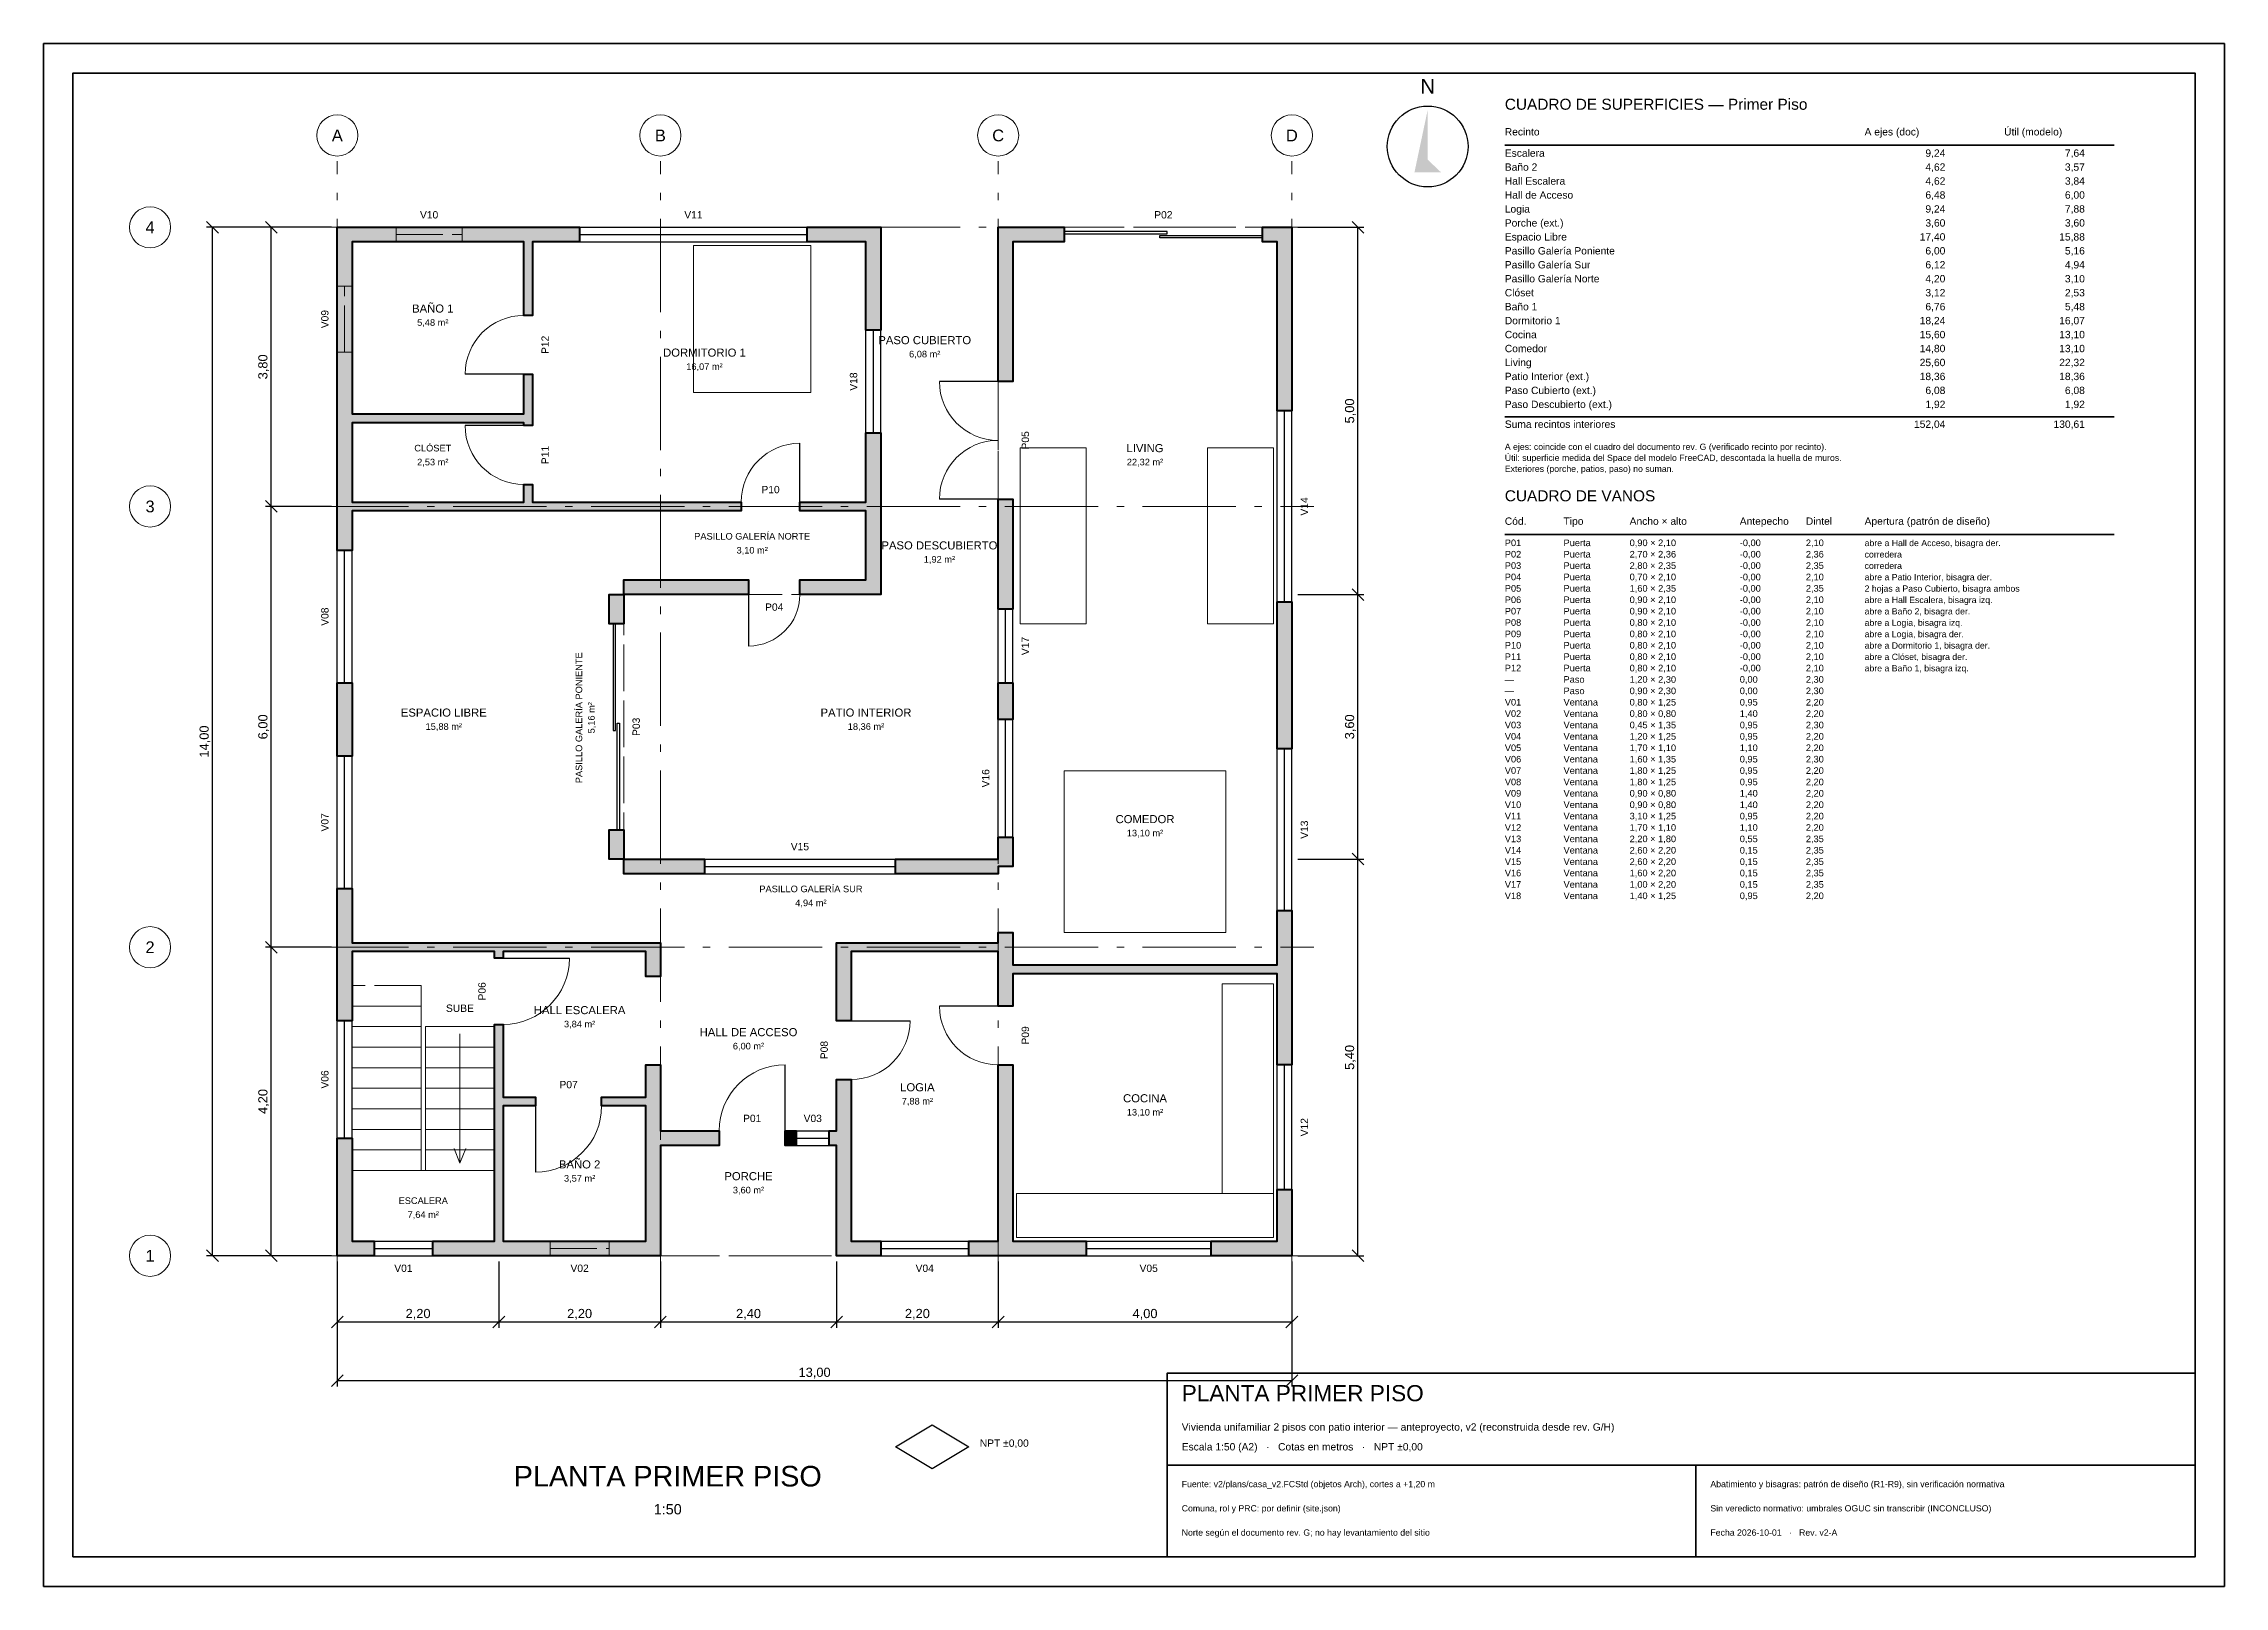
# Model space of a CAD drawing. Header units: metres. Extents: x -4 to 25.7, y -18.5 to 2.5.
import ezdxf
from ezdxf.enums import TextEntityAlignment as Align

# ---------------------------------------------------------------- set-up
doc = ezdxf.new("R2010")
doc.units = ezdxf.units.M
doc.header["$LTSCALE"] = 0.5
doc.linetypes.add('DASHDOT', pattern=[3.556, 2.54, -0.508, 0, -0.508])
doc.linetypes.add('DASHED', pattern=[1.524, 1.27, -0.254])
for name, color, linetype, lineweight in [('A-COTA', 1, 'CONTINUOUS', 18), ('A-CUAD', 7, 'CONTINUOUS', 35), ('A-EJES', 8, 'DASHDOT', 13), ('A-ESCA', 3, 'CONTINUOUS', 18), ('A-ESCA-SUP', 3, 'DASHED', 13), ('A-LOSA', 8, 'DASHED', 18), ('A-MOBI', 8, 'CONTINUOUS', 13), ('A-MURO', 7, 'CONTINUOUS', 50), ('A-RECI', 7, 'CONTINUOUS', 18), ('A-SIMB', 7, 'CONTINUOUS', 25), ('A-TEXT', 7, 'CONTINUOUS', 18), ('A-VANO', 5, 'CONTINUOUS', 25), ('A-VANO-ALTO', 5, 'DASHED', 18), ('A-VANO-ARCO', 3, 'CONTINUOUS', 9)]:
    doc.layers.add(name, color=color, linetype=linetype, lineweight=lineweight)
doc.layers.add('A-MURO-REL', color=9, linetype='CONTINUOUS')
doc.styles.add('ARQ', font='arial.ttf')
doc.dimstyles.new('ARQ', dxfattribs={"dimtxt": 0.125, "dimasz": 0.1, "dimexe": 0.08, "dimexo": 0.08, "dimgap": 0.04, "dimtad": 1, "dimzin": 0, "dimtxsty": 'ARQ', "dimblk": 'ARCHTICK', "dimtsz": 0.08, "dimcen": 2.5, "dimclrd": 1, "dimclre": 1, "dimclrt": 1, "dimazin": 3, "dimtfac": 1, "dimtmove": 0, "dimatfit": 3})

msp = doc.modelspace()

# ---------------------------------------------------------------- texts
at = {"layer": 'A-EJES', "style": 'ARQ'}
for s, p in [('A', (0, 1.25)), ('B', (4.4, 1.25)), ('C', (9, 1.25)), ('D', (13, 1.25)), ('4', (-2.55, 0)), ('3', (-2.55, -3.8)), ('2', (-2.55, -9.8)), ('1', (-2.55, -14))]:
    msp.add_text(s, height=0.16, dxfattribs=at).set_placement(p, align=Align.MIDDLE_CENTER)
at = {"layer": 'A-ESCA', "style": 'ARQ'}
msp.add_text('SUBE', height=0.1, dxfattribs=at).set_placement((1.67, -10.63), align=Align.MIDDLE_CENTER)
at = {"layer": 'A-RECI', "color": 7, "style": 'ARQ'}
for s, height, p in [('BAÑO 1', 0.11, (1.3, -1.106)), ('PASO CUBIERTO', 0.11, (8, -1.536)), ('DORMITORIO 1', 0.11, (5, -1.706)), ('CLÓSET', 0.09, (1.3, -3.006)), ('LIVING', 0.11, (11, -3.006)), ('PASILLO GALERÍA NORTE', 0.09, (5.65, -4.206)), ('PASO DESCUBIERTO', 0.11, (8.2, -4.33)), ('ESPACIO LIBRE', 0.11, (1.45, -6.606)), ('PATIO INTERIOR', 0.11, (7.2, -6.606)), ('COMEDOR', 0.11, (11, -8.056)), ('PASILLO GALERÍA SUR', 0.09, (6.45, -9.006)), ('HALL ESCALERA', 0.11, (3.3, -10.656)), ('HALL DE ACCESO', 0.11, (5.6, -10.956)), ('LOGIA', 0.11, (7.9, -11.706)), ('COCINA', 0.11, (11, -11.856)), ('BAÑO 2', 0.11, (3.3, -12.756)), ('PORCHE', 0.11, (5.6, -12.916)), ('ESCALERA', 0.09, (1.17, -13.25))]:
    msp.add_text(s, height=height, dxfattribs=at).set_placement(p, align=Align.MIDDLE_CENTER)
at = {"layer": 'A-RECI', "color": 8, "style": 'ARQ'}
for s, p in [('5,48 m²', (1.3, -1.296)), ('6,08 m²', (8, -1.726)), ('16,07 m²', (5, -1.896)), ('2,53 m²', (1.3, -3.196)), ('22,32 m²', (11, -3.196)), ('3,10 m²', (5.65, -4.396)), ('1,92 m²', (8.2, -4.52)), ('15,88 m²', (1.45, -6.796)), ('18,36 m²', (7.2, -6.796)), ('13,10 m²', (11, -8.246)), ('4,94 m²', (6.45, -9.196)), ('3,84 m²', (3.3, -10.846)), ('6,00 m²', (5.6, -11.146)), ('7,88 m²', (7.9, -11.896)), ('13,10 m²', (11, -12.046)), ('3,57 m²', (3.3, -12.946)), ('3,60 m²', (5.6, -13.106)), ('7,64 m²', (1.17, -13.44))]:
    msp.add_text(s, height=0.09, dxfattribs=at).set_placement(p, align=Align.MIDDLE_CENTER)
at = {"layer": 'A-RECI', "color": 7, "style": 'ARQ'}
msp.add_text('PASILLO GALERÍA PONIENTE', height=0.09, rotation=90, dxfattribs=at).set_placement((3.29, -6.676), align=Align.MIDDLE_CENTER)
at = {"layer": 'A-RECI', "color": 8, "style": 'ARQ'}
msp.add_text('5,16 m²', height=0.09, rotation=90, dxfattribs=at).set_placement((3.46, -6.676), align=Align.MIDDLE_CENTER)
at = {"layer": 'A-SIMB', "style": 'ARQ'}
msp.add_text('N', height=0.2, dxfattribs=at).set_placement((14.85, 1.92), align=Align.MIDDLE_CENTER)
msp.add_text('NPT ±0,00', height=0.1, dxfattribs=at).set_placement((8.75, -16.6))
at = {"layer": 'A-TEXT', "style": 'ARQ'}
for s, height, p in [('CUADRO DE SUPERFICIES — Primer Piso', 0.15, (15.9, 1.6)), ('Escalera', 0.1, (15.9, 0.96)), ('Baño 2', 0.1, (15.9, 0.77)), ('Hall Escalera', 0.1, (15.9, 0.58)), ('Hall de Acceso', 0.1, (15.9, 0.39)), ('Logia', 0.1, (15.9, 0.2)), ('Porche (ext.)', 0.1, (15.9, 0.01)), ('Espacio Libre', 0.1, (15.9, -0.18)), ('Pasillo Galería Poniente', 0.1, (15.9, -0.37)), ('Pasillo Galería Sur', 0.1, (15.9, -0.56)), ('Clóset', 0.1, (15.9, -0.94)), ('Pasillo Galería Norte', 0.1, (15.9, -0.75)), ('Baño 1', 0.1, (15.9, -1.13)), ('Cocina', 0.1, (15.9, -1.51)), ('Dormitorio 1', 0.1, (15.9, -1.32)), ('Comedor', 0.1, (15.9, -1.7)), ('Living', 0.1, (15.9, -1.89)), ('Patio Interior (ext.)', 0.1, (15.9, -2.08)), ('Paso Cubierto (ext.)', 0.1, (15.9, -2.27)), ('Paso Descubierto (ext.)', 0.1, (15.9, -2.46)), ('Suma recintos interiores', 0.1, (15.9, -2.73)), ('CUADRO DE VANOS', 0.15, (15.9, -3.73)), ('P01', 0.09, (15.9, -4.34)), ('P02', 0.09, (15.9, -4.495)), ('Puerta', 0.09, (16.7, -4.34)), ('Puerta', 0.09, (16.7, -4.495)), ('0,90 × 2,10', 0.09, (17.6, -4.34)), ('2,70 × 2,36', 0.09, (17.6, -4.495)), ('-0,00', 0.09, (19.1, -4.34)), ('-0,00', 0.09, (19.1, -4.495)), ('2,10', 0.09, (20, -4.34)), ('2,36', 0.09, (20, -4.495)), ('abre a Hall de Acceso, bisagra der.', 0.085, (20.8, -4.34)), ('corredera', 0.085, (20.8, -4.495)), ('P03', 0.09, (15.9, -4.65)), ('P04', 0.09, (15.9, -4.805)), ('Puerta', 0.09, (16.7, -4.65)), ('Puerta', 0.09, (16.7, -4.805)), ('0,70 × 2,10', 0.09, (17.6, -4.805)), ('2,80 × 2,35', 0.09, (17.6, -4.65)), ('-0,00', 0.09, (19.1, -4.65)), ('-0,00', 0.09, (19.1, -4.805)), ('2,35', 0.09, (20, -4.65)), ('2,10', 0.09, (20, -4.805)), ('corredera', 0.085, (20.8, -4.65)), ('abre a Patio Interior, bisagra der.', 0.085, (20.8, -4.805)), ('P05', 0.09, (15.9, -4.96)), ('P06', 0.09, (15.9, -5.115)), ('Puerta', 0.09, (16.7, -4.96)), ('Puerta', 0.09, (16.7, -5.115)), ('0,90 × 2,10', 0.09, (17.6, -5.115)), ('1,60 × 2,35', 0.09, (17.6, -4.96)), ('-0,00', 0.09, (19.1, -4.96)), ('-0,00', 0.09, (19.1, -5.115)), ('2,35', 0.09, (20, -4.96)), ('2,10', 0.09, (20, -5.115)), ('abre a Hall Escalera, bisagra izq.', 0.085, (20.8, -5.115)), ('2 hojas a Paso Cubierto, bisagra ambos', 0.085, (20.8, -4.96)), ('P07', 0.09, (15.9, -5.27)), ('P08', 0.09, (15.9, -5.425)), ('Puerta', 0.09, (16.7, -5.27)), ('Puerta', 0.09, (16.7, -5.425)), ('0,90 × 2,10', 0.09, (17.6, -5.27)), ('0,80 × 2,10', 0.09, (17.6, -5.425)), ('-0,00', 0.09, (19.1, -5.27)), ('-0,00', 0.09, (19.1, -5.425)), ('2,10', 0.09, (20, -5.27)), ('2,10', 0.09, (20, -5.425)), ('abre a Baño 2, bisagra der.', 0.085, (20.8, -5.27)), ('abre a Logia, bisagra izq.', 0.085, (20.8, -5.425)), ('P09', 0.09, (15.9, -5.58)), ('Puerta', 0.09, (16.7, -5.58)), ('0,80 × 2,10', 0.09, (17.6, -5.58)), ('-0,00', 0.09, (19.1, -5.58)), ('2,10', 0.09, (20, -5.58)), ('abre a Logia, bisagra der.', 0.085, (20.8, -5.58)), ('P10', 0.09, (15.9, -5.735)), ('P11', 0.09, (15.9, -5.89)), ('Puerta', 0.09, (16.7, -5.735)), ('Puerta', 0.09, (16.7, -5.89)), ('0,80 × 2,10', 0.09, (17.6, -5.735)), ('0,80 × 2,10', 0.09, (17.6, -5.89)), ('-0,00', 0.09, (19.1, -5.735)), ('-0,00', 0.09, (19.1, -5.89)), ('2,10', 0.09, (20, -5.735)), ('2,10', 0.09, (20, -5.89)), ('abre a Dormitorio 1, bisagra der.', 0.085, (20.8, -5.735)), ('abre a Clóset, bisagra der.', 0.085, (20.8, -5.89)), ('—', 0.09, (15.9, -6.2)), ('P12', 0.09, (15.9, -6.045)), ('Puerta', 0.09, (16.7, -6.045)), ('Paso', 0.09, (16.7, -6.2)), ('0,80 × 2,10', 0.09, (17.6, -6.045)), ('1,20 × 2,30', 0.09, (17.6, -6.2)), ('0,00', 0.09, (19.1, -6.2)), ('-0,00', 0.09, (19.1, -6.045)), ('2,10', 0.09, (20, -6.045)), ('2,30', 0.09, (20, -6.2)), ('abre a Baño 1, bisagra izq.', 0.085, (20.8, -6.045)), ('—', 0.09, (15.9, -6.355)), ('V01', 0.09, (15.9, -6.51)), ('Ventana', 0.09, (16.7, -6.51)), ('Paso', 0.09, (16.7, -6.355)), ('0,90 × 2,30', 0.09, (17.6, -6.355)), ('0,80 × 1,25', 0.09, (17.6, -6.51)), ('0,00', 0.09, (19.1, -6.355)), ('0,95', 0.09, (19.1, -6.51)), ('2,30', 0.09, (20, -6.355)), ('2,20', 0.09, (20, -6.51)), ('V02', 0.09, (15.9, -6.665)), ('V03', 0.09, (15.9, -6.82)), ('Ventana', 0.09, (16.7, -6.665)), ('Ventana', 0.09, (16.7, -6.82)), ('0,80 × 0,80', 0.09, (17.6, -6.665)), ('0,45 × 1,35', 0.09, (17.6, -6.82)), ('0,95', 0.09, (19.1, -6.82)), ('1,40', 0.09, (19.1, -6.665)), ('2,20', 0.09, (20, -6.665)), ('2,30', 0.09, (20, -6.82)), ('V04', 0.09, (15.9, -6.975)), ('V05', 0.09, (15.9, -7.13)), ('Ventana', 0.09, (16.7, -6.975)), ('Ventana', 0.09, (16.7, -7.13)), ('1,20 × 1,25', 0.09, (17.6, -6.975)), ('1,70 × 1,10', 0.09, (17.6, -7.13)), ('0,95', 0.09, (19.1, -6.975)), ('1,10', 0.09, (19.1, -7.13)), ('2,20', 0.09, (20, -6.975)), ('2,20', 0.09, (20, -7.13)), ('V06', 0.09, (15.9, -7.285)), ('V07', 0.09, (15.9, -7.44)), ('Ventana', 0.09, (16.7, -7.285)), ('Ventana', 0.09, (16.7, -7.44)), ('1,60 × 1,35', 0.09, (17.6, -7.285)), ('1,80 × 1,25', 0.09, (17.6, -7.44)), ('0,95', 0.09, (19.1, -7.285)), ('0,95', 0.09, (19.1, -7.44)), ('2,30', 0.09, (20, -7.285)), ('2,20', 0.09, (20, -7.44)), ('V08', 0.09, (15.9, -7.595)), ('V09', 0.09, (15.9, -7.75)), ('Ventana', 0.09, (16.7, -7.595)), ('Ventana', 0.09, (16.7, -7.75)), ('0,90 × 0,80', 0.09, (17.6, -7.75)), ('1,80 × 1,25', 0.09, (17.6, -7.595)), ('0,95', 0.09, (19.1, -7.595)), ('1,40', 0.09, (19.1, -7.75)), ('2,20', 0.09, (20, -7.595)), ('2,20', 0.09, (20, -7.75)), ('V10', 0.09, (15.9, -7.905)), ('V11', 0.09, (15.9, -8.06)), ('Ventana', 0.09, (16.7, -7.905)), ('Ventana', 0.09, (16.7, -8.06)), ('0,90 × 0,80', 0.09, (17.6, -7.905)), ('3,10 × 1,25', 0.09, (17.6, -8.06)), ('0,95', 0.09, (19.1, -8.06)), ('1,40', 0.09, (19.1, -7.905)), ('2,20', 0.09, (20, -7.905)), ('2,20', 0.09, (20, -8.06)), ('V12', 0.09, (15.9, -8.215)), ('V13', 0.09, (15.9, -8.37)), ('Ventana', 0.09, (16.7, -8.215)), ('Ventana', 0.09, (16.7, -8.37)), ('2,20 × 1,80', 0.09, (17.6, -8.37)), ('1,70 × 1,10', 0.09, (17.6, -8.215)), ('0,55', 0.09, (19.1, -8.37)), ('1,10', 0.09, (19.1, -8.215)), ('2,20', 0.09, (20, -8.215)), ('2,35', 0.09, (20, -8.37)), ('V14', 0.09, (15.9, -8.525)), ('V15', 0.09, (15.9, -8.68)), ('Ventana', 0.09, (16.7, -8.525)), ('Ventana', 0.09, (16.7, -8.68)), ('2,60 × 2,20', 0.09, (17.6, -8.525)), ('2,60 × 2,20', 0.09, (17.6, -8.68)), ('0,15', 0.09, (19.1, -8.525)), ('0,15', 0.09, (19.1, -8.68)), ('2,35', 0.09, (20, -8.525)), ('2,35', 0.09, (20, -8.68)), ('V16', 0.09, (15.9, -8.835)), ('V17', 0.09, (15.9, -8.99)), ('Ventana', 0.09, (16.7, -8.835)), ('Ventana', 0.09, (16.7, -8.99)), ('1,60 × 2,20', 0.09, (17.6, -8.835)), ('1,00 × 2,20', 0.09, (17.6, -8.99)), ('0,15', 0.09, (19.1, -8.835)), ('0,15', 0.09, (19.1, -8.99)), ('2,35', 0.09, (20, -8.835)), ('2,35', 0.09, (20, -8.99)), ('V18', 0.09, (15.9, -9.145)), ('Ventana', 0.09, (16.7, -9.145)), ('1,40 × 1,25', 0.09, (17.6, -9.145)), ('0,95', 0.09, (19.1, -9.145)), ('2,20', 0.09, (20, -9.145)), ('PLANTA PRIMER PISO', 0.22, (11.5, -15.98)), ('Fuente: v2/plans/casa_v2.FCStd (objetos Arch), cortes a +1,20 m', 0.085, (11.5, -17.15)), ('Abatimiento y bisagras: patrón de diseño (R1-R9), sin verificación normativa', 0.085, (18.7, -17.15)), ('Comuna, rol y PRC: por definir (site.json)', 0.085, (11.5, -17.48)), ('Sin veredicto normativo: umbrales OGUC sin transcribir (INCONCLUSO)', 0.085, (18.7, -17.48)), ('Norte según el documento rev. G; no hay levantamiento del sitio', 0.085, (11.5, -17.81)), ('Fecha 2026-10-01   ·   Rev. v2-A', 0.085, (18.7, -17.81))]:
    msp.add_text(s, height=height, dxfattribs=at).set_placement(p)
at = {"layer": 'A-TEXT', "color": 8, "style": 'ARQ'}
for s, height, p in [('Recinto', 0.1, (15.9, 1.25)), ('A ejes (doc)', 0.1, (20.8, 1.25)), ('Útil (modelo)', 0.1, (22.7, 1.25)), ('A ejes: coincide con el cuadro del documento rev. G (verificado recinto por recinto).', 0.085, (15.9, -3.03)), ('Útil: superficie medida del Space del modelo FreeCAD, descontada la huella de muros.', 0.085, (15.9, -3.18)), ('Exteriores (porche, patios, paso) no suman.', 0.085, (15.9, -3.33)), ('Cód.', 0.1, (15.9, -4.05)), ('Tipo', 0.1, (16.7, -4.05)), ('Ancho × alto', 0.1, (17.6, -4.05)), ('Antepecho', 0.1, (19.1, -4.05)), ('Dintel', 0.1, (20, -4.05)), ('Apertura (patrón de diseño)', 0.1, (20.8, -4.05)), ('Vivienda unifamiliar 2 pisos con patio interior — anteproyecto, v2 (reconstruida desde rev. G/H)', 0.1, (11.5, -16.38)), ('Escala 1:50 (A2)   ·   Cotas en metros   ·   NPT ±0,00', 0.1, (11.5, -16.65))]:
    msp.add_text(s, height=height, dxfattribs=at).set_placement(p)
at = {"layer": 'A-TEXT', "style": 'ARQ'}
for s, p in [('9,24', (21.9, 0.96)), ('7,64', (23.8, 0.96)), ('4,62', (21.9, 0.77)), ('4,62', (21.9, 0.58)), ('3,57', (23.8, 0.77)), ('3,84', (23.8, 0.58)), ('6,48', (21.9, 0.39)), ('9,24', (21.9, 0.2)), ('6,00', (23.8, 0.39)), ('7,88', (23.8, 0.2)), ('3,60', (21.9, 0.01)), ('3,60', (23.8, 0.01)), ('17,40', (21.9, -0.18)), ('6,00', (21.9, -0.37)), ('15,88', (23.8, -0.18)), ('5,16', (23.8, -0.37)), ('6,12', (21.9, -0.56)), ('4,94', (23.8, -0.56)), ('4,20', (21.9, -0.75)), ('3,12', (21.9, -0.94)), ('3,10', (23.8, -0.75)), ('2,53', (23.8, -0.94)), ('6,76', (21.9, -1.13)), ('5,48', (23.8, -1.13)), ('18,24', (21.9, -1.32)), ('15,60', (21.9, -1.51)), ('16,07', (23.8, -1.32)), ('13,10', (23.8, -1.51)), ('14,80', (21.9, -1.7)), ('13,10', (23.8, -1.7)), ('25,60', (21.9, -1.89)), ('18,36', (21.9, -2.08)), ('22,32', (23.8, -1.89)), ('18,36', (23.8, -2.08)), ('6,08', (21.9, -2.27)), ('1,92', (21.9, -2.46)), ('6,08', (23.8, -2.27)), ('1,92', (23.8, -2.46)), ('152,04', (21.9, -2.73)), ('130,61', (23.8, -2.73))]:
    msp.add_text(s, height=0.1, dxfattribs=at).set_placement(p, align=Align.RIGHT)
at = {"layer": 'A-TEXT', "color": 5, "style": 'ARQ'}
for s, p in [('V10', (1.25, 0.17)), ('V11', (4.85, 0.17)), ('V15', (6.3, -8.43)), ('V03', (6.475, -12.13)), ('V01', (0.9, -14.17)), ('V02', (3.3, -14.17)), ('V04', (8, -14.17)), ('V05', (11.05, -14.17))]:
    msp.add_text(s, height=0.1, dxfattribs=at).set_placement(p, align=Align.MIDDLE_CENTER)
at = {"layer": 'A-TEXT', "true_color": 0x007800, "style": 'ARQ'}
for s, p in [('P02', (11.25, 0.17)), ('P10', (5.9, -3.57)), ('P04', (5.95, -5.17)), ('P07', (3.15, -11.67)), ('P01', (5.65, -12.13))]:
    msp.add_text(s, height=0.1, dxfattribs=at).set_placement(p, align=Align.MIDDLE_CENTER)
at = {"layer": 'A-TEXT', "color": 5, "style": 'ARQ'}
for s, p in [('V09', (-0.17, -1.25)), ('V18', (7.03, -2.1)), ('V14', (13.17, -3.8)), ('V08', (-0.17, -5.3)), ('V17', (9.37, -5.7)), ('V16', (8.83, -7.5)), ('V07', (-0.17, -8.1)), ('V13', (13.17, -8.2)), ('V06', (-0.17, -11.6)), ('V12', (13.17, -12.25))]:
    msp.add_text(s, height=0.1, rotation=90, dxfattribs=at).set_placement(p, align=Align.MIDDLE_CENTER)
at = {"layer": 'A-TEXT', "true_color": 0x007800, "style": 'ARQ'}
for s, p in [('P12', (2.83, -1.6)), ('P05', (9.37, -2.9)), ('P11', (2.83, -3.1)), ('P03', (4.07, -6.8)), ('P06', (1.97, -10.4)), ('P09', (9.37, -11)), ('P08', (6.63, -11.2))]:
    msp.add_text(s, height=0.1, rotation=90, dxfattribs=at).set_placement(p, align=Align.MIDDLE_CENTER)
at = {"layer": 'A-TEXT', "style": 'ARQ'}
msp.add_text('PLANTA PRIMER PISO', height=0.28, dxfattribs=at).set_placement((4.5, -17), align=Align.MIDDLE_CENTER)
at = {"layer": 'A-TEXT', "color": 8, "style": 'ARQ'}
msp.add_text('1:50', height=0.14, dxfattribs=at).set_placement((4.5, -17.45), align=Align.MIDDLE_CENTER)

# ---------------------------------------------------------------- blocks, each defined once
blk = doc.blocks.new('_ARCHTICK')
at = {"color": 0, "linetype": 'BYBLOCK', "const_width": 0.15}
blk.add_lwpolyline([(-0.5, -0.5), (0.5, 0.5)], dxfattribs=at)

# ---------------------------------------------------------------- dimensions: what is measured, and where the dimension line sits
at = {"layer": 'A-COTA'}
for base, p1, p2 in [((-1.7, -14), (0, -14), (0, 0)), ((-0.9, -3.8), (0, -3.8), (0, 0)), ((13.9, -5), (13, -5), (13, 0)), ((-0.9, -9.8), (0, -9.8), (0, -3.8)), ((13.9, -8.6), (13, -8.6), (13, -5)), ((13.9, -14), (13, -14), (13, -8.6)), ((-0.9, -14), (0, -14), (0, -9.8))]:
    msp.add_linear_dim(base=base, p1=p1, p2=p2, angle=90, dimstyle='ARQ', dxfattribs=at).render()
for base, p1, p2 in [((0, -14.9), (0, -14), (2.2, -14)), ((0, -15.7), (0, -14), (13, -14)), ((2.2, -14.9), (2.2, -14), (4.4, -14)), ((4.4, -14.9), (4.4, -14), (6.8, -14)), ((6.8, -14.9), (6.8, -14), (9, -14)), ((9, -14.9), (9, -14), (13, -14))]:
    msp.add_linear_dim(base=base, p1=p1, p2=p2, dimstyle='ARQ', dxfattribs=at).render()

# ---------------------------------------------------------------- hatches: boundary and pattern name
at = {"layer": 'A-MURO-REL', "true_color": 0xcdcdcd}
h = msp.add_hatch(color=9, dxfattribs=at)
h.dxf.hatch_style = 1
h.paths.add_polyline_path([(0, -4.4), (0, -4.4), (0, 0), (0, 0), (0, 0), (3.3, 0), (3.3, 0), (3.3, 0), (3.3, -0.2), (3.3, -0.2), (3.3, -0.2), (2.661, -0.2), (2.66, -0.2), (2.66, -0.2), (2.66, -0.2), (2.66, -0.2), (2.66, -0.2), (2.66, -0.2), (2.66, -0.2), (2.66, -0.2), (2.66, -0.2), (2.66, -0.2), (2.66, -0.2), (2.66, -0.2), (2.66, -0.2), (2.66, -0.2), (2.66, -0.2), (2.66, -0.201), (2.66, -1.2), (2.66, -1.2), (2.66, -1.2), (2.54, -1.2), (2.54, -1.2), (2.54, -1.2), (2.54, -0.201), (2.54, -0.2), (2.54, -0.2), (2.54, -0.2), (2.54, -0.2), (2.54, -0.2), (2.54, -0.2), (2.54, -0.2), (2.54, -0.2), (2.54, -0.2), (2.54, -0.2), (2.54, -0.2), (2.54, -0.2), (2.54, -0.2), (2.54, -0.2), (2.54, -0.2), (2.539, -0.2), (0.201, -0.2), (0.2, -0.2), (0.2, -0.2), (0.2, -0.2), (0.2, -0.2), (0.2, -0.2), (0.2, -0.2), (0.2, -0.2), (0.2, -0.2), (0.2, -0.2), (0.2, -0.2), (0.2, -0.2), (0.2, -0.2), (0.2, -0.2), (0.2, -0.2), (0.2, -0.2), (0.2, -0.201), (0.2, -2.539), (0.2, -2.54), (0.2, -2.54), (0.2, -2.54), (0.2, -2.54), (0.2, -2.54), (0.2, -2.54), (0.2, -2.54), (0.2, -2.54), (0.2, -2.54), (0.2, -2.54), (0.2, -2.54), (0.2, -2.54), (0.2, -2.54), (0.2, -2.54), (0.2, -2.54), (0.201, -2.54), (2.539, -2.54), (2.54, -2.54), (2.54, -2.54), (2.54, -2.54), (2.54, -2.54), (2.54, -2.54), (2.54, -2.54), (2.54, -2.54), (2.54, -2.54), (2.54, -2.54), (2.54, -2.54), (2.54, -2.54), (2.54, -2.54), (2.54, -2.54), (2.54, -2.54), (2.54, -2.54), (2.54, -2.539), (2.54, -2), (2.54, -2), (2.54, -2), (2.66, -2), (2.66, -2), (2.66, -2), (2.66, -2.7), (2.66, -2.7), (2.66, -2.7), (2.54, -2.7), (2.54, -2.7), (2.54, -2.7), (2.54, -2.661), (2.54, -2.66), (2.54, -2.66), (2.54, -2.66), (2.54, -2.66), (2.54, -2.66), (2.54, -2.66), (2.54, -2.66), (2.54, -2.66), (2.54, -2.66), (2.54, -2.66), (2.54, -2.66), (2.54, -2.66), (2.54, -2.66), (2.54, -2.66), (2.54, -2.66), (2.539, -2.66), (0.201, -2.66), (0.2, -2.66), (0.2, -2.66), (0.2, -2.66), (0.2, -2.66), (0.2, -2.66), (0.2, -2.66), (0.2, -2.66), (0.2, -2.66), (0.2, -2.66), (0.2, -2.66), (0.2, -2.66), (0.2, -2.66), (0.2, -2.66), (0.2, -2.66), (0.2, -2.66), (0.2, -2.661), (0.2, -3.74), (0.2, -3.74), (0.2, -3.74), (0.2, -3.74), (0.2, -3.74), (0.2, -3.74), (0.2, -3.74), (0.2, -3.74), (0.2, -3.74), (0.2, -3.74), (0.2, -3.74), (0.2, -3.74), (0.2, -3.74), (0.2, -3.74), (0.2, -3.74), (0.2, -3.74), (0.201, -3.74), (2.539, -3.74), (2.54, -3.74), (2.54, -3.74), (2.54, -3.74), (2.54, -3.74), (2.54, -3.74), (2.54, -3.74), (2.54, -3.74), (2.54, -3.74), (2.54, -3.74), (2.54, -3.74), (2.54, -3.74), (2.54, -3.74), (2.54, -3.74), (2.54, -3.74), (2.54, -3.74), (2.54, -3.74), (2.54, -3.5), (2.54, -3.5), (2.54, -3.5), (2.66, -3.5), (2.66, -3.5), (2.66, -3.5), (2.66, -3.74), (2.66, -3.74), (2.66, -3.74), (2.66, -3.74), (2.66, -3.74), (2.66, -3.74), (2.66, -3.74), (2.66, -3.74), (2.66, -3.74), (2.66, -3.74), (2.66, -3.74), (2.66, -3.74), (2.66, -3.74), (2.66, -3.74), (2.66, -3.74), (2.66, -3.74), (2.661, -3.74), (5.5, -3.74), (5.5, -3.74), (5.5, -3.74), (5.5, -3.86), (5.5, -3.86), (5.5, -3.86), (0.201, -3.86), (0.2, -3.86), (0.2, -3.86), (0.2, -3.86), (0.2, -3.86), (0.2, -3.86), (0.2, -3.86), (0.2, -3.86), (0.2, -3.86), (0.2, -3.86), (0.2, -3.86), (0.2, -3.86), (0.2, -3.86), (0.2, -3.86), (0.2, -3.86), (0.2, -3.86), (0.2, -3.861), (0.2, -4.4), (0.2, -4.4), (0.2, -4.4), (0, -4.4), (0, -4.4)])
h = msp.add_hatch(color=9, dxfattribs=at)
h.dxf.hatch_style = 1
h.paths.add_polyline_path([(6.4, -0.2), (6.4, -0.2), (6.4, 0), (6.4, 0), (6.4, 0), (7.4, 0), (7.4, 0), (7.4, 0), (7.4, -1.4), (7.4, -1.4), (7.4, -1.4), (7.2, -1.4), (7.2, -1.4), (7.2, -1.4), (7.2, -0.201), (7.2, -0.2), (7.2, -0.2), (7.2, -0.2), (7.2, -0.2), (7.2, -0.2), (7.2, -0.2), (7.2, -0.2), (7.2, -0.2), (7.2, -0.2), (7.2, -0.2), (7.2, -0.2), (7.2, -0.2), (7.2, -0.2), (7.2, -0.2), (7.2, -0.2), (7.2, -0.2), (6.4, -0.2), (6.4, -0.2)])
h = msp.add_hatch(color=9, dxfattribs=at)
h.dxf.hatch_style = 1
h.paths.add_polyline_path([(9, -2.1), (9, -2.1), (9, 0), (9, 0), (9, 0), (9.9, 0), (9.9, 0), (9.9, 0), (9.9, -0.2), (9.9, -0.2), (9.9, -0.2), (9.2, -0.2), (9.2, -0.2), (9.2, -0.2), (9.2, -0.2), (9.2, -0.2), (9.2, -0.2), (9.2, -0.2), (9.2, -0.2), (9.2, -0.2), (9.2, -0.2), (9.2, -0.2), (9.2, -0.2), (9.2, -0.2), (9.2, -0.2), (9.2, -0.2), (9.2, -0.2), (9.2, -0.201), (9.2, -2.1), (9.2, -2.1), (9.2, -2.1), (9, -2.1), (9, -2.1)])
h = msp.add_hatch(color=9, dxfattribs=at)
h.dxf.hatch_style = 1
h.paths.add_polyline_path([(12.6, -0.2), (12.6, -0.2), (12.6, 0), (12.6, 0), (12.6, 0), (13, 0), (13, 0), (13, 0), (13, -2.5), (13, -2.5), (13, -2.5), (12.8, -2.5), (12.8, -2.5), (12.8, -2.5), (12.8, -0.201), (12.8, -0.2), (12.8, -0.2), (12.8, -0.2), (12.8, -0.2), (12.8, -0.2), (12.8, -0.2), (12.8, -0.2), (12.8, -0.2), (12.8, -0.2), (12.8, -0.2), (12.8, -0.2), (12.8, -0.2), (12.8, -0.2), (12.8, -0.2), (12.8, -0.2), (12.8, -0.2), (12.6, -0.2), (12.6, -0.2)])
h = msp.add_hatch(color=9, dxfattribs=at)
h.dxf.hatch_style = 1
h.paths.add_polyline_path([(6.3, -5), (6.3, -5), (6.3, -4.8), (6.3, -4.8), (6.3, -4.8), (7.2, -4.8), (7.2, -4.8), (7.2, -4.8), (7.2, -4.8), (7.2, -4.8), (7.2, -4.8), (7.2, -4.8), (7.2, -4.8), (7.2, -4.8), (7.2, -4.8), (7.2, -4.8), (7.2, -4.8), (7.2, -4.8), (7.2, -4.8), (7.2, -4.8), (7.2, -4.8), (7.2, -4.8), (7.2, -3.861), (7.2, -3.86), (7.2, -3.86), (7.2, -3.86), (7.2, -3.86), (7.2, -3.86), (7.2, -3.86), (7.2, -3.86), (7.2, -3.86), (7.2, -3.86), (7.2, -3.86), (7.2, -3.86), (7.2, -3.86), (7.2, -3.86), (7.2, -3.86), (7.2, -3.86), (7.2, -3.86), (6.3, -3.86), (6.3, -3.86), (6.3, -3.86), (6.3, -3.74), (6.3, -3.74), (6.3, -3.74), (7.2, -3.74), (7.2, -3.74), (7.2, -3.74), (7.2, -3.74), (7.2, -3.74), (7.2, -3.74), (7.2, -3.74), (7.2, -3.74), (7.2, -3.74), (7.2, -3.74), (7.2, -3.74), (7.2, -3.74), (7.2, -3.74), (7.2, -3.74), (7.2, -3.74), (7.2, -3.74), (7.2, -3.74), (7.2, -2.8), (7.2, -2.8), (7.2, -2.8), (7.4, -2.8), (7.4, -2.8), (7.4, -2.8), (7.4, -5), (7.4, -5), (7.4, -5), (6.3, -5), (6.3, -5)])
h = msp.add_hatch(color=9, dxfattribs=at)
h.dxf.hatch_style = 1
h.paths.add_polyline_path([(9, -5.2), (9, -5.2), (9, -3.7), (9, -3.7), (9, -3.7), (9.2, -3.7), (9.2, -3.7), (9.2, -3.7), (9.2, -5.2), (9.2, -5.2), (9.2, -5.2), (9, -5.2), (9, -5.2)])
h = msp.add_hatch(color=9, dxfattribs=at)
h.dxf.hatch_style = 1
h.paths.add_polyline_path([(3.7, -5), (3.7, -5), (3.899, -5), (3.9, -5), (3.9, -5), (3.9, -5), (3.9, -5), (3.9, -5), (3.9, -5), (3.9, -5), (3.9, -5), (3.9, -5), (3.9, -5), (3.9, -5), (3.9, -5), (3.9, -5), (3.9, -5), (3.9, -5), (3.9, -5), (3.9, -4.8), (3.9, -4.8), (3.9, -4.8), (5.6, -4.8), (5.6, -4.8), (5.6, -4.8), (5.6, -5), (5.6, -5), (5.6, -5), (3.901, -5), (3.9, -5), (3.9, -5), (3.9, -5), (3.9, -5), (3.9, -5), (3.9, -5), (3.9, -5), (3.9, -5), (3.9, -5), (3.9, -5), (3.9, -5), (3.9, -5), (3.9, -5), (3.9, -5), (3.9, -5), (3.9, -5), (3.9, -5.4), (3.9, -5.4), (3.9, -5.4), (3.7, -5.4), (3.7, -5.4), (3.7, -5.4), (3.7, -5), (3.7, -5)])
h = msp.add_hatch(color=9, dxfattribs=at)
h.dxf.hatch_style = 1
h.paths.add_polyline_path([(12.8, -5.1), (12.8, -5.1), (13, -5.1), (13, -5.1), (13, -5.1), (13, -7.1), (13, -7.1), (13, -7.1), (12.8, -7.1), (12.8, -7.1), (12.8, -7.1), (12.8, -5.1), (12.8, -5.1)])
h = msp.add_hatch(color=9, dxfattribs=at)
h.dxf.hatch_style = 1
h.paths.add_polyline_path([(0, -7.2), (0, -7.2), (0, -6.2), (0, -6.2), (0, -6.2), (0.2, -6.2), (0.2, -6.2), (0.2, -6.2), (0.2, -7.2), (0.2, -7.2), (0.2, -7.2), (0, -7.2), (0, -7.2)])
h = msp.add_hatch(color=9, dxfattribs=at)
h.dxf.hatch_style = 1
h.paths.add_polyline_path([(9, -6.7), (9, -6.7), (9, -6.2), (9, -6.2), (9, -6.2), (9.2, -6.2), (9.2, -6.2), (9.2, -6.2), (9.2, -6.7), (9.2, -6.7), (9.2, -6.7), (9, -6.7), (9, -6.7)])
h = msp.add_hatch(color=9, dxfattribs=at)
h.dxf.hatch_style = 1
h.paths.add_polyline_path([(3.7, -8.2), (3.7, -8.2), (3.9, -8.2), (3.9, -8.2), (3.9, -8.2), (3.9, -8.599), (3.9, -8.6), (3.9, -8.6), (3.9, -8.6), (3.9, -8.6), (3.9, -8.6), (3.9, -8.6), (3.9, -8.6), (3.9, -8.6), (3.9, -8.6), (3.9, -8.6), (3.9, -8.6), (3.9, -8.6), (3.9, -8.6), (3.9, -8.6), (3.9, -8.6), (3.901, -8.6), (5, -8.6), (5, -8.6), (5, -8.6), (5, -8.8), (5, -8.8), (5, -8.8), (3.9, -8.8), (3.9, -8.8), (3.9, -8.8), (3.9, -8.601), (3.9, -8.6), (3.9, -8.6), (3.9, -8.6), (3.9, -8.6), (3.9, -8.6), (3.9, -8.6), (3.9, -8.6), (3.9, -8.6), (3.9, -8.6), (3.9, -8.6), (3.9, -8.6), (3.9, -8.6), (3.9, -8.6), (3.9, -8.6), (3.9, -8.6), (3.899, -8.6), (3.7, -8.6), (3.7, -8.6), (3.7, -8.6), (3.7, -8.2), (3.7, -8.2)])
h = msp.add_hatch(color=9, dxfattribs=at)
h.dxf.hatch_style = 1
h.paths.add_polyline_path([(7.6, -8.8), (7.6, -8.8), (7.6, -8.6), (7.6, -8.6), (7.6, -8.6), (8.999, -8.6), (9, -8.6), (9, -8.6), (9, -8.6), (9, -8.6), (9, -8.6), (9, -8.6), (9, -8.6), (9, -8.6), (9, -8.6), (9, -8.6), (9, -8.6), (9, -8.6), (9, -8.6), (9, -8.6), (9, -8.6), (9, -8.599), (9, -8.3), (9, -8.3), (9, -8.3), (9.2, -8.3), (9.2, -8.3), (9.2, -8.3), (9.2, -8.7), (9.2, -8.7), (9.2, -8.7), (9.001, -8.7), (9, -8.7), (9, -8.7), (9, -8.7), (9, -8.7), (9, -8.7), (9, -8.7), (9, -8.7), (9, -8.7), (9, -8.7), (9, -8.7), (9, -8.7), (9, -8.7), (9, -8.7), (9, -8.7), (9, -8.7), (9, -8.7), (9, -8.8), (9, -8.8), (9, -8.8), (7.6, -8.8), (7.6, -8.8)])
h = msp.add_hatch(color=9, dxfattribs=at)
h.dxf.hatch_style = 1
h.paths.add_polyline_path([(0, -10.8), (0, -10.8), (0, -9), (0, -9), (0, -9), (0.2, -9), (0.2, -9), (0.2, -9), (0.2, -9.739), (0.2, -9.74), (0.2, -9.74), (0.2, -9.74), (0.2, -9.74), (0.2, -9.74), (0.2, -9.74), (0.2, -9.74), (0.2, -9.74), (0.2, -9.74), (0.2, -9.74), (0.2, -9.74), (0.2, -9.74), (0.2, -9.74), (0.2, -9.74), (0.2, -9.74), (0.201, -9.74), (4.4, -9.74), (4.4, -9.74), (4.4, -9.74), (4.4, -10.2), (4.4, -10.2), (4.4, -10.2), (4.2, -10.2), (4.2, -10.2), (4.2, -10.2), (4.2, -9.861), (4.2, -9.86), (4.2, -9.86), (4.2, -9.86), (4.2, -9.86), (4.2, -9.86), (4.2, -9.86), (4.2, -9.86), (4.2, -9.86), (4.2, -9.86), (4.2, -9.86), (4.2, -9.86), (4.2, -9.86), (4.2, -9.86), (4.2, -9.86), (4.2, -9.86), (4.2, -9.86), (2.26, -9.86), (2.26, -9.86), (2.26, -9.86), (2.26, -9.86), (2.26, -9.86), (2.26, -9.86), (2.26, -9.86), (2.26, -9.86), (2.26, -9.86), (2.26, -9.86), (2.26, -9.86), (2.26, -9.86), (2.26, -9.86), (2.26, -9.86), (2.26, -9.86), (2.26, -9.86), (2.26, -9.861), (2.26, -9.95), (2.26, -9.95), (2.26, -9.95), (2.14, -9.95), (2.14, -9.95), (2.14, -9.95), (2.14, -9.861), (2.14, -9.86), (2.14, -9.86), (2.14, -9.86), (2.14, -9.86), (2.14, -9.86), (2.14, -9.86), (2.14, -9.86), (2.14, -9.86), (2.14, -9.86), (2.14, -9.86), (2.14, -9.86), (2.14, -9.86), (2.14, -9.86), (2.14, -9.86), (2.14, -9.86), (2.139, -9.86), (0.201, -9.86), (0.2, -9.86), (0.2, -9.86), (0.2, -9.86), (0.2, -9.86), (0.2, -9.86), (0.2, -9.86), (0.2, -9.86), (0.2, -9.86), (0.2, -9.86), (0.2, -9.86), (0.2, -9.86), (0.2, -9.86), (0.2, -9.86), (0.2, -9.86), (0.2, -9.86), (0.2, -9.861), (0.2, -10.8), (0.2, -10.8), (0.2, -10.8), (0, -10.8), (0, -10.8)])
h = msp.add_hatch(color=9, dxfattribs=at)
h.dxf.hatch_style = 1
h.paths.add_polyline_path([(6.8, -10.8), (6.8, -10.8), (6.8, -9.74), (6.8, -9.74), (6.8, -9.74), (8.999, -9.74), (9, -9.74), (9, -9.74), (9, -9.74), (9, -9.74), (9, -9.74), (9, -9.74), (9, -9.74), (9, -9.74), (9, -9.74), (9, -9.74), (9, -9.74), (9, -9.74), (9, -9.74), (9, -9.74), (9, -9.74), (9, -9.739), (9, -9.6), (9, -9.6), (9, -9.6), (9.2, -9.6), (9.2, -9.6), (9.2, -9.6), (9.2, -10.039), (9.2, -10.04), (9.2, -10.04), (9.2, -10.04), (9.2, -10.04), (9.2, -10.04), (9.2, -10.04), (9.2, -10.04), (9.2, -10.04), (9.2, -10.04), (9.2, -10.04), (9.2, -10.04), (9.2, -10.04), (9.2, -10.04), (9.2, -10.04), (9.2, -10.04), (9.2, -10.04), (12.8, -10.04), (12.8, -10.04), (12.8, -10.04), (12.8, -10.04), (12.8, -10.04), (12.8, -10.04), (12.8, -10.04), (12.8, -10.04), (12.8, -10.04), (12.8, -10.04), (12.8, -10.04), (12.8, -10.04), (12.8, -10.04), (12.8, -10.04), (12.8, -10.04), (12.8, -10.04), (12.8, -10.039), (12.8, -9.3), (12.8, -9.3), (12.8, -9.3), (13, -9.3), (13, -9.3), (13, -9.3), (13, -11.4), (13, -11.4), (13, -11.4), (12.8, -11.4), (12.8, -11.4), (12.8, -11.4), (12.8, -10.161), (12.8, -10.16), (12.8, -10.16), (12.8, -10.16), (12.8, -10.16), (12.8, -10.16), (12.8, -10.16), (12.8, -10.16), (12.8, -10.16), (12.8, -10.16), (12.8, -10.16), (12.8, -10.16), (12.8, -10.16), (12.8, -10.16), (12.8, -10.16), (12.8, -10.16), (12.8, -10.16), (9.2, -10.16), (9.2, -10.16), (9.2, -10.16), (9.2, -10.16), (9.2, -10.16), (9.2, -10.16), (9.2, -10.16), (9.2, -10.16), (9.2, -10.16), (9.2, -10.16), (9.2, -10.16), (9.2, -10.16), (9.2, -10.16), (9.2, -10.16), (9.2, -10.16), (9.2, -10.16), (9.2, -10.161), (9.2, -10.6), (9.2, -10.6), (9.2, -10.6), (9, -10.6), (9, -10.6), (9, -10.6), (9, -9.861), (9, -9.86), (9, -9.86), (9, -9.86), (9, -9.86), (9, -9.86), (9, -9.86), (9, -9.86), (9, -9.86), (9, -9.86), (9, -9.86), (9, -9.86), (9, -9.86), (9, -9.86), (9, -9.86), (9, -9.86), (8.999, -9.86), (7, -9.86), (7, -9.86), (7, -9.86), (7, -9.86), (7, -9.86), (7, -9.86), (7, -9.86), (7, -9.86), (7, -9.86), (7, -9.86), (7, -9.86), (7, -9.86), (7, -9.86), (7, -9.86), (7, -9.86), (7, -9.86), (7, -9.861), (7, -10.8), (7, -10.8), (7, -10.8), (6.8, -10.8), (6.8, -10.8)])
h = msp.add_hatch(color=9, dxfattribs=at)
h.dxf.hatch_style = 1
h.paths.add_polyline_path([(1.3, -14), (1.3, -14), (1.3, -13.8), (1.3, -13.8), (1.3, -13.8), (2.139, -13.8), (2.14, -13.8), (2.14, -13.8), (2.14, -13.8), (2.14, -13.8), (2.14, -13.8), (2.14, -13.8), (2.14, -13.8), (2.14, -13.8), (2.14, -13.8), (2.14, -13.8), (2.14, -13.8), (2.14, -13.8), (2.14, -13.8), (2.14, -13.8), (2.14, -13.8), (2.14, -13.8), (2.14, -10.85), (2.14, -10.85), (2.14, -10.85), (2.26, -10.85), (2.26, -10.85), (2.26, -10.85), (2.26, -11.839), (2.26, -11.84), (2.26, -11.84), (2.26, -11.84), (2.26, -11.84), (2.26, -11.84), (2.26, -11.84), (2.26, -11.84), (2.26, -11.84), (2.26, -11.84), (2.26, -11.84), (2.26, -11.84), (2.26, -11.84), (2.26, -11.84), (2.26, -11.84), (2.26, -11.84), (2.26, -11.84), (2.7, -11.84), (2.7, -11.84), (2.7, -11.84), (2.7, -11.96), (2.7, -11.96), (2.7, -11.96), (2.26, -11.96), (2.26, -11.96), (2.26, -11.96), (2.26, -11.96), (2.26, -11.96), (2.26, -11.96), (2.26, -11.96), (2.26, -11.96), (2.26, -11.96), (2.26, -11.96), (2.26, -11.96), (2.26, -11.96), (2.26, -11.96), (2.26, -11.96), (2.26, -11.96), (2.26, -11.96), (2.26, -11.961), (2.26, -13.8), (2.26, -13.8), (2.26, -13.8), (2.26, -13.8), (2.26, -13.8), (2.26, -13.8), (2.26, -13.8), (2.26, -13.8), (2.26, -13.8), (2.26, -13.8), (2.26, -13.8), (2.26, -13.8), (2.26, -13.8), (2.26, -13.8), (2.26, -13.8), (2.26, -13.8), (2.26, -13.8), (4.2, -13.8), (4.2, -13.8), (4.2, -13.8), (4.2, -13.8), (4.2, -13.8), (4.2, -13.8), (4.2, -13.8), (4.2, -13.8), (4.2, -13.8), (4.2, -13.8), (4.2, -13.8), (4.2, -13.8), (4.2, -13.8), (4.2, -13.8), (4.2, -13.8), (4.2, -13.8), (4.2, -13.8), (4.2, -11.961), (4.2, -11.96), (4.2, -11.96), (4.2, -11.96), (4.2, -11.96), (4.2, -11.96), (4.2, -11.96), (4.2, -11.96), (4.2, -11.96), (4.2, -11.96), (4.2, -11.96), (4.2, -11.96), (4.2, -11.96), (4.2, -11.96), (4.2, -11.96), (4.2, -11.96), (4.2, -11.96), (3.6, -11.96), (3.6, -11.96), (3.6, -11.96), (3.6, -11.84), (3.6, -11.84), (3.6, -11.84), (4.2, -11.84), (4.2, -11.84), (4.2, -11.84), (4.2, -11.84), (4.2, -11.84), (4.2, -11.84), (4.2, -11.84), (4.2, -11.84), (4.2, -11.84), (4.2, -11.84), (4.2, -11.84), (4.2, -11.84), (4.2, -11.84), (4.2, -11.84), (4.2, -11.84), (4.2, -11.84), (4.2, -11.839), (4.2, -11.4), (4.2, -11.4), (4.2, -11.4), (4.4, -11.4), (4.4, -11.4), (4.4, -11.4), (4.4, -12.3), (4.4, -12.3), (4.4, -12.3), (4.4, -12.3), (4.4, -12.3), (4.4, -12.3), (4.4, -12.3), (4.4, -12.3), (4.4, -12.3), (4.4, -12.3), (4.4, -12.3), (4.4, -12.3), (4.4, -12.3), (4.4, -12.3), (4.4, -12.3), (4.4, -12.3), (4.401, -12.3), (5.2, -12.3), (5.2, -12.3), (5.2, -12.3), (5.2, -12.5), (5.2, -12.5), (5.2, -12.5), (4.401, -12.5), (4.4, -12.5), (4.4, -12.5), (4.4, -12.5), (4.4, -12.5), (4.4, -12.5), (4.4, -12.5), (4.4, -12.5), (4.4, -12.5), (4.4, -12.5), (4.4, -12.5), (4.4, -12.5), (4.4, -12.5), (4.4, -12.5), (4.4, -12.5), (4.4, -12.5), (4.4, -12.501), (4.4, -14), (4.4, -14), (4.4, -14), (1.3, -14), (1.3, -14)])
h = msp.add_hatch(color=9, dxfattribs=at)
h.dxf.hatch_style = 1
h.paths.add_polyline_path([(8.6, -14), (8.6, -14), (8.6, -13.8), (8.6, -13.8), (8.6, -13.8), (8.999, -13.8), (9, -13.8), (9, -13.8), (9, -13.8), (9, -13.8), (9, -13.8), (9, -13.8), (9, -13.8), (9, -13.8), (9, -13.8), (9, -13.8), (9, -13.8), (9, -13.8), (9, -13.8), (9, -13.8), (9, -13.8), (9, -13.8), (9, -11.4), (9, -11.4), (9, -11.4), (9.2, -11.4), (9.2, -11.4), (9.2, -11.4), (9.2, -13.8), (9.2, -13.8), (9.2, -13.8), (9.2, -13.8), (9.2, -13.8), (9.2, -13.8), (9.2, -13.8), (9.2, -13.8), (9.2, -13.8), (9.2, -13.8), (9.2, -13.8), (9.2, -13.8), (9.2, -13.8), (9.2, -13.8), (9.2, -13.8), (9.2, -13.8), (9.2, -13.8), (10.2, -13.8), (10.2, -13.8), (10.2, -13.8), (10.2, -14), (10.2, -14), (10.2, -14), (8.6, -14), (8.6, -14)])
h = msp.add_hatch(color=9, dxfattribs=at)
h.dxf.hatch_style = 1
h.paths.add_polyline_path([(6.7, -12.5), (6.7, -12.5), (6.7, -12.3), (6.7, -12.3), (6.7, -12.3), (6.8, -12.3), (6.8, -12.3), (6.8, -12.3), (6.8, -12.3), (6.8, -12.3), (6.8, -12.3), (6.8, -12.3), (6.8, -12.3), (6.8, -12.3), (6.8, -12.3), (6.8, -12.3), (6.8, -12.3), (6.8, -12.3), (6.8, -12.3), (6.8, -12.3), (6.8, -12.3), (6.8, -12.3), (6.8, -11.6), (6.8, -11.6), (6.8, -11.6), (7, -11.6), (7, -11.6), (7, -11.6), (7, -13.8), (7, -13.8), (7, -13.8), (7, -13.8), (7, -13.8), (7, -13.8), (7, -13.8), (7, -13.8), (7, -13.8), (7, -13.8), (7, -13.8), (7, -13.8), (7, -13.8), (7, -13.8), (7, -13.8), (7, -13.8), (7, -13.8), (7.4, -13.8), (7.4, -13.8), (7.4, -13.8), (7.4, -14), (7.4, -14), (7.4, -14), (6.8, -14), (6.8, -14), (6.8, -14), (6.8, -12.501), (6.8, -12.5), (6.8, -12.5), (6.8, -12.5), (6.8, -12.5), (6.8, -12.5), (6.8, -12.5), (6.8, -12.5), (6.8, -12.5), (6.8, -12.5), (6.8, -12.5), (6.8, -12.5), (6.8, -12.5), (6.8, -12.5), (6.8, -12.5), (6.8, -12.5), (6.8, -12.5), (6.7, -12.5), (6.7, -12.5)])
h = msp.add_hatch(color=9, dxfattribs=at)
h.dxf.hatch_style = 1
h.paths.add_polyline_path([(0, -14), (0, -14), (0, -12.4), (0, -12.4), (0, -12.4), (0.2, -12.4), (0.2, -12.4), (0.2, -12.4), (0.2, -13.8), (0.2, -13.8), (0.2, -13.8), (0.2, -13.8), (0.2, -13.8), (0.2, -13.8), (0.2, -13.8), (0.2, -13.8), (0.2, -13.8), (0.2, -13.8), (0.2, -13.8), (0.2, -13.8), (0.2, -13.8), (0.2, -13.8), (0.2, -13.8), (0.2, -13.8), (0.201, -13.8), (0.5, -13.8), (0.5, -13.8), (0.5, -13.8), (0.5, -14), (0.5, -14), (0.5, -14), (0, -14), (0, -14)])
h = msp.add_hatch(color=9, dxfattribs=at)
h.dxf.hatch_style = 1
h.paths.add_polyline_path([(6.1, -12.5), (6.1, -12.5), (6.1, -12.3), (6.1, -12.3), (6.1, -12.3), (6.25, -12.3), (6.25, -12.3), (6.25, -12.3), (6.25, -12.5), (6.25, -12.5), (6.25, -12.5), (6.1, -12.5), (6.1, -12.5)])
h = msp.add_hatch(color=9, dxfattribs=at)
h.dxf.hatch_style = 1
h.paths.add_polyline_path([(11.9, -14), (11.9, -14), (11.9, -13.8), (11.9, -13.8), (11.9, -13.8), (12.8, -13.8), (12.8, -13.8), (12.8, -13.8), (12.8, -13.8), (12.8, -13.8), (12.8, -13.8), (12.8, -13.8), (12.8, -13.8), (12.8, -13.8), (12.8, -13.8), (12.8, -13.8), (12.8, -13.8), (12.8, -13.8), (12.8, -13.8), (12.8, -13.8), (12.8, -13.8), (12.8, -13.8), (12.8, -13.1), (12.8, -13.1), (12.8, -13.1), (13, -13.1), (13, -13.1), (13, -13.1), (13, -14), (13, -14), (13, -14), (11.9, -14), (11.9, -14)])

# ---------------------------------------------------------------- linework, layer by layer
at = {"layer": 'A-CUAD'}
for p, q in [((15.9, 1.12), (24.2, 1.12)), ((15.9, -2.58), (24.2, -2.58)), ((15.9, -4.18), (24.2, -4.18)), ((11.3, -16.85), (25.3, -16.85)), ((18.5, -18.1), (18.5, -16.85))]:
    msp.add_line(p, q, dxfattribs=at)
for points in [[(-4, -18.5), (25.7, -18.5), (25.7, 2.5), (-4, 2.5)], [(-3.6, -18.1), (25.3, -18.1), (25.3, 2.1), (-3.6, 2.1)], [(11.3, -18.1), (25.3, -18.1), (25.3, -15.6), (11.3, -15.6)]]:
    msp.add_lwpolyline(points, close=True, dxfattribs=at)
at = {"layer": 'A-EJES'}
for p, q in [((0, -14.3), (0, 0.9)), ((4.4, -14.3), (4.4, 0.9)), ((9, -14.3), (9, 0.9)), ((13, -14.3), (13, 0.9)), ((-0.3, 0), (13.3, 0)), ((-0.3, -3.8), (13.3, -3.8)), ((-0.3, -9.8), (13.3, -9.8)), ((-0.3, -14), (13.3, -14))]:
    msp.add_line(p, q, dxfattribs=at)
at = {"layer": 'A-EJES', "linetype": 'CONTINUOUS'}
for centre in [(0, 1.25), (4.4, 1.25), (9, 1.25), (13, 1.25), (-2.55, 0), (-2.55, -3.8), (-2.55, -9.8), (-2.55, -14)]:
    msp.add_circle(centre, 0.28, dxfattribs=at)
at = {"layer": 'A-ESCA'}
for p, q in [((1.67, -10.98), (1.67, -12.74)), ((1.67, -12.74), (1.59, -12.54)), ((1.67, -12.74), (1.75, -12.54))]:
    msp.add_line(p, q, dxfattribs=at)
for points in [[(2.14, -10.88), (1.2, -10.88), (1.2, -11.16), (2.14, -11.16)], [(2.14, -11.16), (1.2, -11.16), (1.2, -11.44), (2.14, -11.44)], [(2.14, -11.44), (1.2, -11.44), (1.2, -11.72), (2.14, -11.72)], [(2.14, -11.72), (1.2, -11.72), (1.2, -12), (2.14, -12)], [(2.14, -12), (1.2, -12), (1.2, -12.28), (2.14, -12.28)], [(2.14, -12.28), (1.2, -12.28), (1.2, -12.56), (2.14, -12.56)], [(2.14, -12.56), (1.2, -12.56), (1.2, -12.84), (2.14, -12.84)]]:
    msp.add_lwpolyline(points, close=True, dxfattribs=at)
at = {"layer": 'A-ESCA-SUP'}
for points in [[(0.2, -10.6), (1.14, -10.6), (1.14, -10.32), (0.2, -10.32)], [(0.2, -10.88), (1.14, -10.88), (1.14, -10.6), (0.2, -10.6)], [(0.2, -11.16), (1.14, -11.16), (1.14, -10.88), (0.2, -10.88)], [(0.2, -11.44), (1.14, -11.44), (1.14, -11.16), (0.2, -11.16)], [(0.2, -11.72), (1.14, -11.72), (1.14, -11.44), (0.2, -11.44)], [(0.2, -12), (1.14, -12), (1.14, -11.72), (0.2, -11.72)], [(0.2, -12.28), (1.14, -12.28), (1.14, -12), (0.2, -12)], [(0.2, -12.56), (1.14, -12.56), (1.14, -12.28), (0.2, -12.28)], [(0.2, -12.84), (1.14, -12.84), (1.14, -12.56), (0.2, -12.56)], [(0.2, -13.8), (2.14, -13.8), (2.14, -12.84), (0.2, -12.84)]]:
    msp.add_lwpolyline(points, close=True, dxfattribs=at)
at = {"layer": 'A-LOSA'}
msp.add_lwpolyline([(0, -14), (13, -14), (13, 0), (9, 0), (9, -8.6), (3.9, -8.6), (3.9, -5), (7.4, -5), (7.4, 0), (0, 0)], close=True, dxfattribs=at)
at = {"layer": 'A-MOBI'}
for points in [[(4.85, -2.25), (6.45, -2.25), (6.45, -0.25), (4.85, -0.25)], [(9.3, -5.4), (10.2, -5.4), (10.2, -3), (9.3, -3)], [(11.85, -5.4), (12.75, -5.4), (12.75, -3), (11.85, -3)], [(9.9, -9.6), (12.1, -9.6), (12.1, -7.4), (9.9, -7.4)], [(12.05, -13.15), (12.75, -13.15), (12.75, -10.3), (12.05, -10.3)], [(9.25, -13.75), (12.75, -13.75), (12.75, -13.15), (9.25, -13.15)]]:
    msp.add_lwpolyline(points, close=True, dxfattribs=at)
at = {"layer": 'A-MURO'}
for points in [[(0, -4.4), (0, -4.4), (0, 0), (0, 0), (0, 0), (3.3, 0), (3.3, 0), (3.3, 0), (3.3, -0.2), (3.3, -0.2), (3.3, -0.2), (2.661, -0.2), (2.66, -0.2), (2.66, -0.2), (2.66, -0.2), (2.66, -0.2), (2.66, -0.2), (2.66, -0.2), (2.66, -0.2), (2.66, -0.2), (2.66, -0.2), (2.66, -0.2), (2.66, -0.2), (2.66, -0.2), (2.66, -0.2), (2.66, -0.2), (2.66, -0.2), (2.66, -0.201), (2.66, -1.2), (2.66, -1.2), (2.66, -1.2), (2.54, -1.2), (2.54, -1.2), (2.54, -1.2), (2.54, -0.201), (2.54, -0.2), (2.54, -0.2), (2.54, -0.2), (2.54, -0.2), (2.54, -0.2), (2.54, -0.2), (2.54, -0.2), (2.54, -0.2), (2.54, -0.2), (2.54, -0.2), (2.54, -0.2), (2.54, -0.2), (2.54, -0.2), (2.54, -0.2), (2.54, -0.2), (2.539, -0.2), (0.201, -0.2), (0.2, -0.2), (0.2, -0.2), (0.2, -0.2), (0.2, -0.2), (0.2, -0.2), (0.2, -0.2), (0.2, -0.2), (0.2, -0.2), (0.2, -0.2), (0.2, -0.2), (0.2, -0.2), (0.2, -0.2), (0.2, -0.2), (0.2, -0.2), (0.2, -0.2), (0.2, -0.201), (0.2, -2.539), (0.2, -2.54), (0.2, -2.54), (0.2, -2.54), (0.2, -2.54), (0.2, -2.54), (0.2, -2.54), (0.2, -2.54), (0.2, -2.54), (0.2, -2.54), (0.2, -2.54), (0.2, -2.54), (0.2, -2.54), (0.2, -2.54), (0.2, -2.54), (0.2, -2.54), (0.201, -2.54), (2.539, -2.54), (2.54, -2.54), (2.54, -2.54), (2.54, -2.54), (2.54, -2.54), (2.54, -2.54), (2.54, -2.54), (2.54, -2.54), (2.54, -2.54), (2.54, -2.54), (2.54, -2.54), (2.54, -2.54), (2.54, -2.54), (2.54, -2.54), (2.54, -2.54), (2.54, -2.54), (2.54, -2.539), (2.54, -2), (2.54, -2), (2.54, -2), (2.66, -2), (2.66, -2), (2.66, -2), (2.66, -2.7), (2.66, -2.7), (2.66, -2.7), (2.54, -2.7), (2.54, -2.7), (2.54, -2.7), (2.54, -2.661), (2.54, -2.66), (2.54, -2.66), (2.54, -2.66), (2.54, -2.66), (2.54, -2.66), (2.54, -2.66), (2.54, -2.66), (2.54, -2.66), (2.54, -2.66), (2.54, -2.66), (2.54, -2.66), (2.54, -2.66), (2.54, -2.66), (2.54, -2.66), (2.54, -2.66), (2.539, -2.66), (0.201, -2.66), (0.2, -2.66), (0.2, -2.66), (0.2, -2.66), (0.2, -2.66), (0.2, -2.66), (0.2, -2.66), (0.2, -2.66), (0.2, -2.66), (0.2, -2.66), (0.2, -2.66), (0.2, -2.66), (0.2, -2.66), (0.2, -2.66), (0.2, -2.66), (0.2, -2.66), (0.2, -2.661), (0.2, -3.74), (0.2, -3.74), (0.2, -3.74), (0.2, -3.74), (0.2, -3.74), (0.2, -3.74), (0.2, -3.74), (0.2, -3.74), (0.2, -3.74), (0.2, -3.74), (0.2, -3.74), (0.2, -3.74), (0.2, -3.74), (0.2, -3.74), (0.2, -3.74), (0.2, -3.74), (0.201, -3.74), (2.539, -3.74), (2.54, -3.74), (2.54, -3.74), (2.54, -3.74), (2.54, -3.74), (2.54, -3.74), (2.54, -3.74), (2.54, -3.74), (2.54, -3.74), (2.54, -3.74), (2.54, -3.74), (2.54, -3.74), (2.54, -3.74), (2.54, -3.74), (2.54, -3.74), (2.54, -3.74), (2.54, -3.74), (2.54, -3.5), (2.54, -3.5), (2.54, -3.5), (2.66, -3.5), (2.66, -3.5), (2.66, -3.5), (2.66, -3.74), (2.66, -3.74), (2.66, -3.74), (2.66, -3.74), (2.66, -3.74), (2.66, -3.74), (2.66, -3.74), (2.66, -3.74), (2.66, -3.74), (2.66, -3.74), (2.66, -3.74), (2.66, -3.74), (2.66, -3.74), (2.66, -3.74), (2.66, -3.74), (2.66, -3.74), (2.661, -3.74), (5.5, -3.74), (5.5, -3.74), (5.5, -3.74), (5.5, -3.86), (5.5, -3.86), (5.5, -3.86), (0.201, -3.86), (0.2, -3.86), (0.2, -3.86), (0.2, -3.86), (0.2, -3.86), (0.2, -3.86), (0.2, -3.86), (0.2, -3.86), (0.2, -3.86), (0.2, -3.86), (0.2, -3.86), (0.2, -3.86), (0.2, -3.86), (0.2, -3.86), (0.2, -3.86), (0.2, -3.86), (0.2, -3.861), (0.2, -4.4), (0.2, -4.4), (0.2, -4.4), (0, -4.4), (0, -4.4)], [(6.4, -0.2), (6.4, -0.2), (6.4, 0), (6.4, 0), (6.4, 0), (7.4, 0), (7.4, 0), (7.4, 0), (7.4, -1.4), (7.4, -1.4), (7.4, -1.4), (7.2, -1.4), (7.2, -1.4), (7.2, -1.4), (7.2, -0.201), (7.2, -0.2), (7.2, -0.2), (7.2, -0.2), (7.2, -0.2), (7.2, -0.2), (7.2, -0.2), (7.2, -0.2), (7.2, -0.2), (7.2, -0.2), (7.2, -0.2), (7.2, -0.2), (7.2, -0.2), (7.2, -0.2), (7.2, -0.2), (7.2, -0.2), (7.2, -0.2), (6.4, -0.2), (6.4, -0.2)], [(9, -2.1), (9, -2.1), (9, 0), (9, 0), (9, 0), (9.9, 0), (9.9, 0), (9.9, 0), (9.9, -0.2), (9.9, -0.2), (9.9, -0.2), (9.2, -0.2), (9.2, -0.2), (9.2, -0.2), (9.2, -0.2), (9.2, -0.2), (9.2, -0.2), (9.2, -0.2), (9.2, -0.2), (9.2, -0.2), (9.2, -0.2), (9.2, -0.2), (9.2, -0.2), (9.2, -0.2), (9.2, -0.2), (9.2, -0.2), (9.2, -0.2), (9.2, -0.201), (9.2, -2.1), (9.2, -2.1), (9.2, -2.1), (9, -2.1), (9, -2.1)], [(12.6, -0.2), (12.6, -0.2), (12.6, 0), (12.6, 0), (12.6, 0), (13, 0), (13, 0), (13, 0), (13, -2.5), (13, -2.5), (13, -2.5), (12.8, -2.5), (12.8, -2.5), (12.8, -2.5), (12.8, -0.201), (12.8, -0.2), (12.8, -0.2), (12.8, -0.2), (12.8, -0.2), (12.8, -0.2), (12.8, -0.2), (12.8, -0.2), (12.8, -0.2), (12.8, -0.2), (12.8, -0.2), (12.8, -0.2), (12.8, -0.2), (12.8, -0.2), (12.8, -0.2), (12.8, -0.2), (12.8, -0.2), (12.6, -0.2), (12.6, -0.2)], [(6.3, -5), (6.3, -5), (6.3, -4.8), (6.3, -4.8), (6.3, -4.8), (7.2, -4.8), (7.2, -4.8), (7.2, -4.8), (7.2, -4.8), (7.2, -4.8), (7.2, -4.8), (7.2, -4.8), (7.2, -4.8), (7.2, -4.8), (7.2, -4.8), (7.2, -4.8), (7.2, -4.8), (7.2, -4.8), (7.2, -4.8), (7.2, -4.8), (7.2, -4.8), (7.2, -4.8), (7.2, -3.861), (7.2, -3.86), (7.2, -3.86), (7.2, -3.86), (7.2, -3.86), (7.2, -3.86), (7.2, -3.86), (7.2, -3.86), (7.2, -3.86), (7.2, -3.86), (7.2, -3.86), (7.2, -3.86), (7.2, -3.86), (7.2, -3.86), (7.2, -3.86), (7.2, -3.86), (7.2, -3.86), (6.3, -3.86), (6.3, -3.86), (6.3, -3.86), (6.3, -3.74), (6.3, -3.74), (6.3, -3.74), (7.2, -3.74), (7.2, -3.74), (7.2, -3.74), (7.2, -3.74), (7.2, -3.74), (7.2, -3.74), (7.2, -3.74), (7.2, -3.74), (7.2, -3.74), (7.2, -3.74), (7.2, -3.74), (7.2, -3.74), (7.2, -3.74), (7.2, -3.74), (7.2, -3.74), (7.2, -3.74), (7.2, -3.74), (7.2, -2.8), (7.2, -2.8), (7.2, -2.8), (7.4, -2.8), (7.4, -2.8), (7.4, -2.8), (7.4, -5), (7.4, -5), (7.4, -5), (6.3, -5), (6.3, -5)], [(9, -5.2), (9, -5.2), (9, -3.7), (9, -3.7), (9, -3.7), (9.2, -3.7), (9.2, -3.7), (9.2, -3.7), (9.2, -5.2), (9.2, -5.2), (9.2, -5.2), (9, -5.2), (9, -5.2)], [(3.7, -5), (3.7, -5), (3.899, -5), (3.9, -5), (3.9, -5), (3.9, -5), (3.9, -5), (3.9, -5), (3.9, -5), (3.9, -5), (3.9, -5), (3.9, -5), (3.9, -5), (3.9, -5), (3.9, -5), (3.9, -5), (3.9, -5), (3.9, -5), (3.9, -5), (3.9, -4.8), (3.9, -4.8), (3.9, -4.8), (5.6, -4.8), (5.6, -4.8), (5.6, -4.8), (5.6, -5), (5.6, -5), (5.6, -5), (3.901, -5), (3.9, -5), (3.9, -5), (3.9, -5), (3.9, -5), (3.9, -5), (3.9, -5), (3.9, -5), (3.9, -5), (3.9, -5), (3.9, -5), (3.9, -5), (3.9, -5), (3.9, -5), (3.9, -5), (3.9, -5), (3.9, -5), (3.9, -5.4), (3.9, -5.4), (3.9, -5.4), (3.7, -5.4), (3.7, -5.4), (3.7, -5.4), (3.7, -5), (3.7, -5)], [(12.8, -5.1), (12.8, -5.1), (13, -5.1), (13, -5.1), (13, -5.1), (13, -7.1), (13, -7.1), (13, -7.1), (12.8, -7.1), (12.8, -7.1), (12.8, -7.1), (12.8, -5.1), (12.8, -5.1)], [(0, -7.2), (0, -7.2), (0, -6.2), (0, -6.2), (0, -6.2), (0.2, -6.2), (0.2, -6.2), (0.2, -6.2), (0.2, -7.2), (0.2, -7.2), (0.2, -7.2), (0, -7.2), (0, -7.2)], [(9, -6.7), (9, -6.7), (9, -6.2), (9, -6.2), (9, -6.2), (9.2, -6.2), (9.2, -6.2), (9.2, -6.2), (9.2, -6.7), (9.2, -6.7), (9.2, -6.7), (9, -6.7), (9, -6.7)], [(3.7, -8.2), (3.7, -8.2), (3.9, -8.2), (3.9, -8.2), (3.9, -8.2), (3.9, -8.599), (3.9, -8.6), (3.9, -8.6), (3.9, -8.6), (3.9, -8.6), (3.9, -8.6), (3.9, -8.6), (3.9, -8.6), (3.9, -8.6), (3.9, -8.6), (3.9, -8.6), (3.9, -8.6), (3.9, -8.6), (3.9, -8.6), (3.9, -8.6), (3.9, -8.6), (3.901, -8.6), (5, -8.6), (5, -8.6), (5, -8.6), (5, -8.8), (5, -8.8), (5, -8.8), (3.9, -8.8), (3.9, -8.8), (3.9, -8.8), (3.9, -8.601), (3.9, -8.6), (3.9, -8.6), (3.9, -8.6), (3.9, -8.6), (3.9, -8.6), (3.9, -8.6), (3.9, -8.6), (3.9, -8.6), (3.9, -8.6), (3.9, -8.6), (3.9, -8.6), (3.9, -8.6), (3.9, -8.6), (3.9, -8.6), (3.9, -8.6), (3.899, -8.6), (3.7, -8.6), (3.7, -8.6), (3.7, -8.6), (3.7, -8.2), (3.7, -8.2)], [(7.6, -8.8), (7.6, -8.8), (7.6, -8.6), (7.6, -8.6), (7.6, -8.6), (8.999, -8.6), (9, -8.6), (9, -8.6), (9, -8.6), (9, -8.6), (9, -8.6), (9, -8.6), (9, -8.6), (9, -8.6), (9, -8.6), (9, -8.6), (9, -8.6), (9, -8.6), (9, -8.6), (9, -8.6), (9, -8.6), (9, -8.599), (9, -8.3), (9, -8.3), (9, -8.3), (9.2, -8.3), (9.2, -8.3), (9.2, -8.3), (9.2, -8.7), (9.2, -8.7), (9.2, -8.7), (9.001, -8.7), (9, -8.7), (9, -8.7), (9, -8.7), (9, -8.7), (9, -8.7), (9, -8.7), (9, -8.7), (9, -8.7), (9, -8.7), (9, -8.7), (9, -8.7), (9, -8.7), (9, -8.7), (9, -8.7), (9, -8.7), (9, -8.7), (9, -8.8), (9, -8.8), (9, -8.8), (7.6, -8.8), (7.6, -8.8)], [(0, -10.8), (0, -10.8), (0, -9), (0, -9), (0, -9), (0.2, -9), (0.2, -9), (0.2, -9), (0.2, -9.739), (0.2, -9.74), (0.2, -9.74), (0.2, -9.74), (0.2, -9.74), (0.2, -9.74), (0.2, -9.74), (0.2, -9.74), (0.2, -9.74), (0.2, -9.74), (0.2, -9.74), (0.2, -9.74), (0.2, -9.74), (0.2, -9.74), (0.2, -9.74), (0.2, -9.74), (0.201, -9.74), (4.4, -9.74), (4.4, -9.74), (4.4, -9.74), (4.4, -10.2), (4.4, -10.2), (4.4, -10.2), (4.2, -10.2), (4.2, -10.2), (4.2, -10.2), (4.2, -9.861), (4.2, -9.86), (4.2, -9.86), (4.2, -9.86), (4.2, -9.86), (4.2, -9.86), (4.2, -9.86), (4.2, -9.86), (4.2, -9.86), (4.2, -9.86), (4.2, -9.86), (4.2, -9.86), (4.2, -9.86), (4.2, -9.86), (4.2, -9.86), (4.2, -9.86), (4.2, -9.86), (2.26, -9.86), (2.26, -9.86), (2.26, -9.86), (2.26, -9.86), (2.26, -9.86), (2.26, -9.86), (2.26, -9.86), (2.26, -9.86), (2.26, -9.86), (2.26, -9.86), (2.26, -9.86), (2.26, -9.86), (2.26, -9.86), (2.26, -9.86), (2.26, -9.86), (2.26, -9.86), (2.26, -9.861), (2.26, -9.95), (2.26, -9.95), (2.26, -9.95), (2.14, -9.95), (2.14, -9.95), (2.14, -9.95), (2.14, -9.861), (2.14, -9.86), (2.14, -9.86), (2.14, -9.86), (2.14, -9.86), (2.14, -9.86), (2.14, -9.86), (2.14, -9.86), (2.14, -9.86), (2.14, -9.86), (2.14, -9.86), (2.14, -9.86), (2.14, -9.86), (2.14, -9.86), (2.14, -9.86), (2.14, -9.86), (2.139, -9.86), (0.201, -9.86), (0.2, -9.86), (0.2, -9.86), (0.2, -9.86), (0.2, -9.86), (0.2, -9.86), (0.2, -9.86), (0.2, -9.86), (0.2, -9.86), (0.2, -9.86), (0.2, -9.86), (0.2, -9.86), (0.2, -9.86), (0.2, -9.86), (0.2, -9.86), (0.2, -9.86), (0.2, -9.861), (0.2, -10.8), (0.2, -10.8), (0.2, -10.8), (0, -10.8), (0, -10.8)], [(6.8, -10.8), (6.8, -10.8), (6.8, -9.74), (6.8, -9.74), (6.8, -9.74), (8.999, -9.74), (9, -9.74), (9, -9.74), (9, -9.74), (9, -9.74), (9, -9.74), (9, -9.74), (9, -9.74), (9, -9.74), (9, -9.74), (9, -9.74), (9, -9.74), (9, -9.74), (9, -9.74), (9, -9.74), (9, -9.74), (9, -9.739), (9, -9.6), (9, -9.6), (9, -9.6), (9.2, -9.6), (9.2, -9.6), (9.2, -9.6), (9.2, -10.039), (9.2, -10.04), (9.2, -10.04), (9.2, -10.04), (9.2, -10.04), (9.2, -10.04), (9.2, -10.04), (9.2, -10.04), (9.2, -10.04), (9.2, -10.04), (9.2, -10.04), (9.2, -10.04), (9.2, -10.04), (9.2, -10.04), (9.2, -10.04), (9.2, -10.04), (9.2, -10.04), (12.8, -10.04), (12.8, -10.04), (12.8, -10.04), (12.8, -10.04), (12.8, -10.04), (12.8, -10.04), (12.8, -10.04), (12.8, -10.04), (12.8, -10.04), (12.8, -10.04), (12.8, -10.04), (12.8, -10.04), (12.8, -10.04), (12.8, -10.04), (12.8, -10.04), (12.8, -10.04), (12.8, -10.039), (12.8, -9.3), (12.8, -9.3), (12.8, -9.3), (13, -9.3), (13, -9.3), (13, -9.3), (13, -11.4), (13, -11.4), (13, -11.4), (12.8, -11.4), (12.8, -11.4), (12.8, -11.4), (12.8, -10.161), (12.8, -10.16), (12.8, -10.16), (12.8, -10.16), (12.8, -10.16), (12.8, -10.16), (12.8, -10.16), (12.8, -10.16), (12.8, -10.16), (12.8, -10.16), (12.8, -10.16), (12.8, -10.16), (12.8, -10.16), (12.8, -10.16), (12.8, -10.16), (12.8, -10.16), (12.8, -10.16), (9.2, -10.16), (9.2, -10.16), (9.2, -10.16), (9.2, -10.16), (9.2, -10.16), (9.2, -10.16), (9.2, -10.16), (9.2, -10.16), (9.2, -10.16), (9.2, -10.16), (9.2, -10.16), (9.2, -10.16), (9.2, -10.16), (9.2, -10.16), (9.2, -10.16), (9.2, -10.16), (9.2, -10.161), (9.2, -10.6), (9.2, -10.6), (9.2, -10.6), (9, -10.6), (9, -10.6), (9, -10.6), (9, -9.861), (9, -9.86), (9, -9.86), (9, -9.86), (9, -9.86), (9, -9.86), (9, -9.86), (9, -9.86), (9, -9.86), (9, -9.86), (9, -9.86), (9, -9.86), (9, -9.86), (9, -9.86), (9, -9.86), (9, -9.86), (8.999, -9.86), (7, -9.86), (7, -9.86), (7, -9.86), (7, -9.86), (7, -9.86), (7, -9.86), (7, -9.86), (7, -9.86), (7, -9.86), (7, -9.86), (7, -9.86), (7, -9.86), (7, -9.86), (7, -9.86), (7, -9.86), (7, -9.86), (7, -9.861), (7, -10.8), (7, -10.8), (7, -10.8), (6.8, -10.8), (6.8, -10.8)], [(1.3, -14), (1.3, -14), (1.3, -13.8), (1.3, -13.8), (1.3, -13.8), (2.139, -13.8), (2.14, -13.8), (2.14, -13.8), (2.14, -13.8), (2.14, -13.8), (2.14, -13.8), (2.14, -13.8), (2.14, -13.8), (2.14, -13.8), (2.14, -13.8), (2.14, -13.8), (2.14, -13.8), (2.14, -13.8), (2.14, -13.8), (2.14, -13.8), (2.14, -13.8), (2.14, -13.8), (2.14, -10.85), (2.14, -10.85), (2.14, -10.85), (2.26, -10.85), (2.26, -10.85), (2.26, -10.85), (2.26, -11.839), (2.26, -11.84), (2.26, -11.84), (2.26, -11.84), (2.26, -11.84), (2.26, -11.84), (2.26, -11.84), (2.26, -11.84), (2.26, -11.84), (2.26, -11.84), (2.26, -11.84), (2.26, -11.84), (2.26, -11.84), (2.26, -11.84), (2.26, -11.84), (2.26, -11.84), (2.26, -11.84), (2.7, -11.84), (2.7, -11.84), (2.7, -11.84), (2.7, -11.96), (2.7, -11.96), (2.7, -11.96), (2.26, -11.96), (2.26, -11.96), (2.26, -11.96), (2.26, -11.96), (2.26, -11.96), (2.26, -11.96), (2.26, -11.96), (2.26, -11.96), (2.26, -11.96), (2.26, -11.96), (2.26, -11.96), (2.26, -11.96), (2.26, -11.96), (2.26, -11.96), (2.26, -11.96), (2.26, -11.96), (2.26, -11.961), (2.26, -13.8), (2.26, -13.8), (2.26, -13.8), (2.26, -13.8), (2.26, -13.8), (2.26, -13.8), (2.26, -13.8), (2.26, -13.8), (2.26, -13.8), (2.26, -13.8), (2.26, -13.8), (2.26, -13.8), (2.26, -13.8), (2.26, -13.8), (2.26, -13.8), (2.26, -13.8), (2.26, -13.8), (4.2, -13.8), (4.2, -13.8), (4.2, -13.8), (4.2, -13.8), (4.2, -13.8), (4.2, -13.8), (4.2, -13.8), (4.2, -13.8), (4.2, -13.8), (4.2, -13.8), (4.2, -13.8), (4.2, -13.8), (4.2, -13.8), (4.2, -13.8), (4.2, -13.8), (4.2, -13.8), (4.2, -13.8), (4.2, -11.961), (4.2, -11.96), (4.2, -11.96), (4.2, -11.96), (4.2, -11.96), (4.2, -11.96), (4.2, -11.96), (4.2, -11.96), (4.2, -11.96), (4.2, -11.96), (4.2, -11.96), (4.2, -11.96), (4.2, -11.96), (4.2, -11.96), (4.2, -11.96), (4.2, -11.96), (4.2, -11.96), (3.6, -11.96), (3.6, -11.96), (3.6, -11.96), (3.6, -11.84), (3.6, -11.84), (3.6, -11.84), (4.2, -11.84), (4.2, -11.84), (4.2, -11.84), (4.2, -11.84), (4.2, -11.84), (4.2, -11.84), (4.2, -11.84), (4.2, -11.84), (4.2, -11.84), (4.2, -11.84), (4.2, -11.84), (4.2, -11.84), (4.2, -11.84), (4.2, -11.84), (4.2, -11.84), (4.2, -11.84), (4.2, -11.839), (4.2, -11.4), (4.2, -11.4), (4.2, -11.4), (4.4, -11.4), (4.4, -11.4), (4.4, -11.4), (4.4, -12.3), (4.4, -12.3), (4.4, -12.3), (4.4, -12.3), (4.4, -12.3), (4.4, -12.3), (4.4, -12.3), (4.4, -12.3), (4.4, -12.3), (4.4, -12.3), (4.4, -12.3), (4.4, -12.3), (4.4, -12.3), (4.4, -12.3), (4.4, -12.3), (4.4, -12.3), (4.401, -12.3), (5.2, -12.3), (5.2, -12.3), (5.2, -12.3), (5.2, -12.5), (5.2, -12.5), (5.2, -12.5), (4.401, -12.5), (4.4, -12.5), (4.4, -12.5), (4.4, -12.5), (4.4, -12.5), (4.4, -12.5), (4.4, -12.5), (4.4, -12.5), (4.4, -12.5), (4.4, -12.5), (4.4, -12.5), (4.4, -12.5), (4.4, -12.5), (4.4, -12.5), (4.4, -12.5), (4.4, -12.5), (4.4, -12.501), (4.4, -14), (4.4, -14), (4.4, -14), (1.3, -14), (1.3, -14)], [(8.6, -14), (8.6, -14), (8.6, -13.8), (8.6, -13.8), (8.6, -13.8), (8.999, -13.8), (9, -13.8), (9, -13.8), (9, -13.8), (9, -13.8), (9, -13.8), (9, -13.8), (9, -13.8), (9, -13.8), (9, -13.8), (9, -13.8), (9, -13.8), (9, -13.8), (9, -13.8), (9, -13.8), (9, -13.8), (9, -13.8), (9, -11.4), (9, -11.4), (9, -11.4), (9.2, -11.4), (9.2, -11.4), (9.2, -11.4), (9.2, -13.8), (9.2, -13.8), (9.2, -13.8), (9.2, -13.8), (9.2, -13.8), (9.2, -13.8), (9.2, -13.8), (9.2, -13.8), (9.2, -13.8), (9.2, -13.8), (9.2, -13.8), (9.2, -13.8), (9.2, -13.8), (9.2, -13.8), (9.2, -13.8), (9.2, -13.8), (9.2, -13.8), (10.2, -13.8), (10.2, -13.8), (10.2, -13.8), (10.2, -14), (10.2, -14), (10.2, -14), (8.6, -14), (8.6, -14)], [(6.7, -12.5), (6.7, -12.5), (6.7, -12.3), (6.7, -12.3), (6.7, -12.3), (6.8, -12.3), (6.8, -12.3), (6.8, -12.3), (6.8, -12.3), (6.8, -12.3), (6.8, -12.3), (6.8, -12.3), (6.8, -12.3), (6.8, -12.3), (6.8, -12.3), (6.8, -12.3), (6.8, -12.3), (6.8, -12.3), (6.8, -12.3), (6.8, -12.3), (6.8, -12.3), (6.8, -12.3), (6.8, -11.6), (6.8, -11.6), (6.8, -11.6), (7, -11.6), (7, -11.6), (7, -11.6), (7, -13.8), (7, -13.8), (7, -13.8), (7, -13.8), (7, -13.8), (7, -13.8), (7, -13.8), (7, -13.8), (7, -13.8), (7, -13.8), (7, -13.8), (7, -13.8), (7, -13.8), (7, -13.8), (7, -13.8), (7, -13.8), (7, -13.8), (7.4, -13.8), (7.4, -13.8), (7.4, -13.8), (7.4, -14), (7.4, -14), (7.4, -14), (6.8, -14), (6.8, -14), (6.8, -14), (6.8, -12.501), (6.8, -12.5), (6.8, -12.5), (6.8, -12.5), (6.8, -12.5), (6.8, -12.5), (6.8, -12.5), (6.8, -12.5), (6.8, -12.5), (6.8, -12.5), (6.8, -12.5), (6.8, -12.5), (6.8, -12.5), (6.8, -12.5), (6.8, -12.5), (6.8, -12.5), (6.8, -12.5), (6.7, -12.5), (6.7, -12.5)], [(0, -14), (0, -14), (0, -12.4), (0, -12.4), (0, -12.4), (0.2, -12.4), (0.2, -12.4), (0.2, -12.4), (0.2, -13.8), (0.2, -13.8), (0.2, -13.8), (0.2, -13.8), (0.2, -13.8), (0.2, -13.8), (0.2, -13.8), (0.2, -13.8), (0.2, -13.8), (0.2, -13.8), (0.2, -13.8), (0.2, -13.8), (0.2, -13.8), (0.2, -13.8), (0.2, -13.8), (0.2, -13.8), (0.201, -13.8), (0.5, -13.8), (0.5, -13.8), (0.5, -13.8), (0.5, -14), (0.5, -14), (0.5, -14), (0, -14), (0, -14)], [(6.1, -12.5), (6.1, -12.5), (6.1, -12.3), (6.1, -12.3), (6.1, -12.3), (6.25, -12.3), (6.25, -12.3), (6.25, -12.3), (6.25, -12.5), (6.25, -12.5), (6.25, -12.5), (6.1, -12.5), (6.1, -12.5)], [(11.9, -14), (11.9, -14), (11.9, -13.8), (11.9, -13.8), (11.9, -13.8), (12.8, -13.8), (12.8, -13.8), (12.8, -13.8), (12.8, -13.8), (12.8, -13.8), (12.8, -13.8), (12.8, -13.8), (12.8, -13.8), (12.8, -13.8), (12.8, -13.8), (12.8, -13.8), (12.8, -13.8), (12.8, -13.8), (12.8, -13.8), (12.8, -13.8), (12.8, -13.8), (12.8, -13.8), (12.8, -13.1), (12.8, -13.1), (12.8, -13.1), (13, -13.1), (13, -13.1), (13, -13.1), (13, -14), (13, -14), (13, -14), (11.9, -14), (11.9, -14)]]:
    msp.add_lwpolyline(points, close=True, dxfattribs=at)
at = {"layer": 'A-SIMB'}
msp.add_lwpolyline([(7.6, -16.6), (8.1, -16.3), (8.6, -16.6), (8.1, -16.9)], close=True, dxfattribs=at)
msp.add_circle((14.85, 1.1), 0.55, dxfattribs=at)
msp.add_solid([(14.85, 1.6), (14.67, 0.75), (14.85, 0.92), (15.03, 0.75)], dxfattribs=at)
at = {"layer": 'A-VANO'}
for p, q in [((3.3, -0.2), (3.3, 0)), ((3.3, 0), (6.4, 0)), ((6.4, -0.2), (6.4, 0)), ((9.9, -0.2), (9.9, 0)), ((12.6, -0.2), (12.6, 0)), ((3.3, -0.1), (6.4, -0.1)), ((3.3, -0.2), (6.4, -0.2)), ((2.54, -1.2), (2.66, -1.2)), ((7.2, -1.4), (7.4, -1.4)), ((7.2, -2.8), (7.2, -1.4)), ((7.3, -2.8), (7.3, -1.4)), ((7.4, -2.8), (7.4, -1.4)), ((2.54, -2), (1.74, -2)), ((2.54, -2), (2.66, -2)), ((9, -2.1), (8.2, -2.1)), ((9, -2.1), (9.2, -2.1)), ((12.8, -2.5), (13, -2.5)), ((12.8, -5.1), (12.8, -2.5)), ((12.9, -5.1), (12.9, -2.5)), ((13, -5.1), (13, -2.5)), ((2.54, -2.7), (1.74, -2.7)), ((2.54, -2.7), (2.66, -2.7)), ((6.3, -3.74), (6.3, -2.94)), ((7.2, -2.8), (7.4, -2.8)), ((2.54, -3.5), (2.66, -3.5)), ((5.5, -3.86), (5.5, -3.74)), ((6.3, -3.86), (6.3, -3.74)), ((9, -3.7), (8.2, -3.7)), ((9, -3.7), (9.2, -3.7)), ((0, -4.4), (0.2, -4.4)), ((0, -6.2), (0, -4.4)), ((0.1, -6.2), (0.1, -4.4)), ((0.2, -6.2), (0.2, -4.4)), ((5.6, -5), (5.6, -4.8)), ((5.6, -5), (5.6, -5.7)), ((6.3, -5), (6.3, -4.8)), ((9, -5.2), (9.2, -5.2)), ((9, -6.2), (9, -5.2)), ((9.1, -6.2), (9.1, -5.2)), ((9.2, -6.2), (9.2, -5.2)), ((12.8, -5.1), (13, -5.1)), ((3.7, -5.4), (3.9, -5.4)), ((0, -6.2), (0.2, -6.2)), ((9, -6.2), (9.2, -6.2)), ((9, -6.7), (9.2, -6.7)), ((9, -8.3), (9, -6.7)), ((9.1, -8.3), (9.1, -6.7)), ((9.2, -8.3), (9.2, -6.7)), ((12.8, -7.1), (13, -7.1)), ((12.8, -9.3), (12.8, -7.1)), ((12.9, -9.3), (12.9, -7.1)), ((13, -9.3), (13, -7.1)), ((0, -7.2), (0.2, -7.2)), ((0, -9), (0, -7.2)), ((0.1, -9), (0.1, -7.2)), ((0.2, -9), (0.2, -7.2)), ((3.7, -8.2), (3.9, -8.2)), ((9, -8.3), (9.2, -8.3)), ((5, -8.8), (5, -8.6)), ((5, -8.6), (7.6, -8.6)), ((7.6, -8.8), (7.6, -8.6)), ((5, -8.7), (7.6, -8.7)), ((5, -8.8), (7.6, -8.8)), ((9, -8.7), (9.2, -8.7)), ((0, -9), (0.2, -9)), ((12.8, -9.3), (13, -9.3)), ((9, -9.6), (9.2, -9.6)), ((2.14, -9.95), (2.26, -9.95)), ((2.26, -9.95), (3.16, -9.95)), ((4.2, -10.2), (4.4, -10.2)), ((9, -10.6), (8.2, -10.6)), ((9, -10.6), (9.2, -10.6)), ((0, -10.8), (0.2, -10.8)), ((0, -12.4), (0, -10.8)), ((0.1, -12.4), (0.1, -10.8)), ((0.2, -12.4), (0.2, -10.8)), ((2.14, -10.85), (2.26, -10.85)), ((6.8, -10.8), (7, -10.8)), ((7, -10.8), (7.8, -10.8)), ((4.2, -11.4), (4.4, -11.4)), ((6.1, -12.3), (6.1, -11.4)), ((9, -11.4), (9.2, -11.4)), ((12.8, -11.4), (13, -11.4)), ((12.8, -13.1), (12.8, -11.4)), ((12.9, -13.1), (12.9, -11.4)), ((13, -13.1), (13, -11.4)), ((2.7, -11.96), (2.7, -11.84)), ((3.6, -11.96), (3.6, -11.84)), ((6.8, -11.6), (7, -11.6)), ((2.7, -11.96), (2.7, -12.86)), ((0, -12.4), (0.2, -12.4)), ((5.2, -12.5), (5.2, -12.3)), ((6.1, -12.5), (6.1, -12.3)), ((6.25, -12.5), (6.25, -12.3)), ((6.25, -12.3), (6.7, -12.3)), ((6.25, -12.4), (6.7, -12.4)), ((6.7, -12.5), (6.7, -12.3)), ((6.25, -12.5), (6.7, -12.5)), ((12.8, -13.1), (13, -13.1)), ((0.5, -14), (0.5, -13.8)), ((0.5, -13.8), (1.3, -13.8)), ((0.5, -13.9), (1.3, -13.9)), ((1.3, -14), (1.3, -13.8)), ((7.4, -14), (7.4, -13.8)), ((7.4, -13.8), (8.6, -13.8)), ((7.4, -13.9), (8.6, -13.9)), ((8.6, -14), (8.6, -13.8)), ((10.2, -14), (10.2, -13.8)), ((10.2, -13.8), (11.9, -13.8)), ((10.2, -13.9), (11.9, -13.9)), ((11.9, -14), (11.9, -13.8)), ((0.5, -14), (1.3, -14)), ((7.4, -14), (8.6, -14)), ((10.2, -14), (11.9, -14))]:
    msp.add_line(p, q, dxfattribs=at)
for points in [[(9.9, -0.09), (11.3, -0.09), (11.3, -0.057), (9.9, -0.057)], [(11.2, -0.11), (12.6, -0.11), (12.6, -0.143), (11.2, -0.143)], [(3.79, -6.85), (3.79, -5.4), (3.757, -5.4), (3.757, -6.85)], [(3.81, -8.2), (3.81, -6.75), (3.843, -6.75), (3.843, -8.2)]]:
    msp.add_lwpolyline(points, close=True, dxfattribs=at)
at = {"layer": 'A-VANO-ALTO'}
for p, q in [((0.8, -0.2), (0.8, 0)), ((0.8, 0), (1.7, 0)), ((1.7, -0.2), (1.7, 0)), ((0.8, -0.1), (1.7, -0.1)), ((0.8, -0.2), (1.7, -0.2)), ((0, -0.8), (0.2, -0.8)), ((0, -1.7), (0, -0.8)), ((0.1, -1.7), (0.1, -0.8)), ((0.2, -1.7), (0.2, -0.8)), ((0, -1.7), (0.2, -1.7)), ((2.9, -14), (2.9, -13.8)), ((2.9, -13.8), (3.7, -13.8)), ((2.9, -13.9), (3.7, -13.9)), ((3.7, -14), (3.7, -13.8)), ((2.9, -14), (3.7, -14))]:
    msp.add_line(p, q, dxfattribs=at)
at = {"layer": 'A-VANO-ARCO'}
for centre, radius, start, end in [((2.54, -2), 0.8, 90, 180), ((9, -2.1), 0.8, 180, 270), ((2.54, -2.7), 0.8, 180, 270), ((6.3, -3.74), 0.8, 90, 180), ((9, -3.7), 0.8, 90, 180), ((5.6, -5), 0.7, 270, 0), ((2.26, -9.95), 0.9, 270, 0), ((9, -10.6), 0.8, 180, 270), ((7, -10.8), 0.8, 270, 0), ((6.1, -12.3), 0.9, 90, 180), ((2.7, -11.96), 0.9, 270, 0)]:
    msp.add_arc(centre, radius, start, end, dxfattribs=at)

msp.set_redraw_order([(e.dxf.handle, doc.entitydb.next_handle()) for e in msp.query("TEXT MTEXT ATTDEF DIMENSION ARC_DIMENSION")])  # texts and dimensions are drawn at this point

doc.saveas('drawing.dxf')
